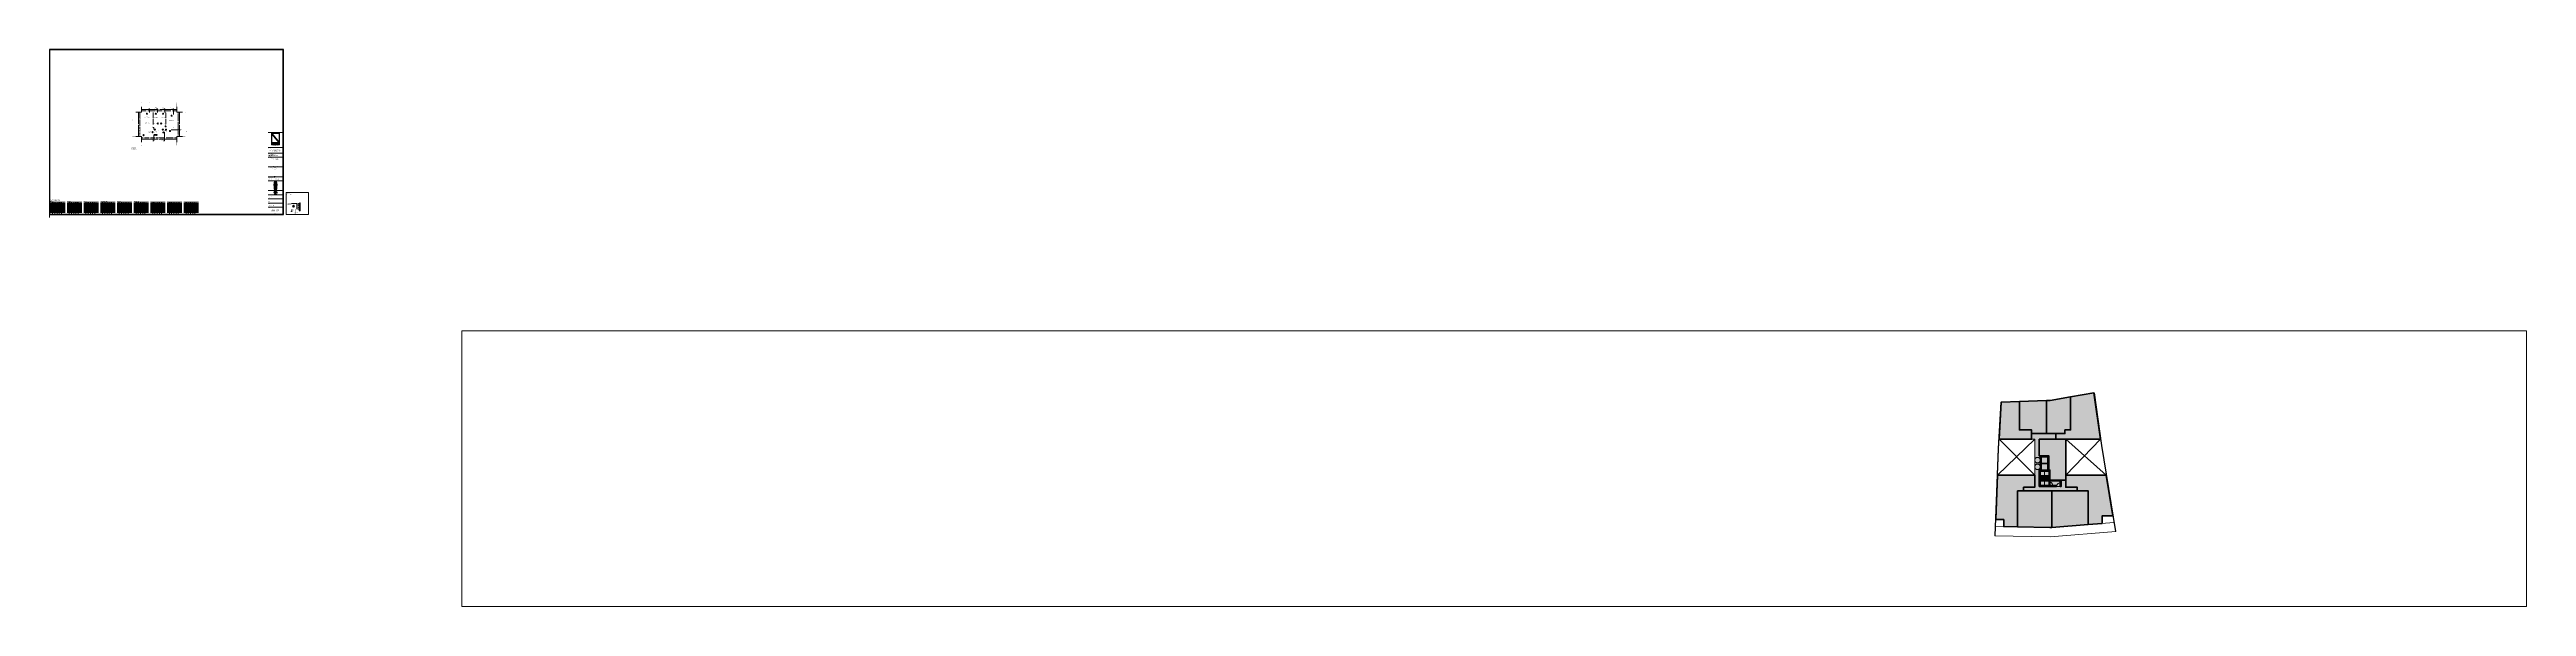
# Paper-space layout 'AR-01' of a CAD drawing. Header units: metres. Extents: x 2.91 to 11.82, y -2.17 to -0.17.
# The model-space entities are those that its viewports show. They can reach past a viewport. Long polylines and large blocks are cut down to what shows.
import ezdxf
from ezdxf import colors
from ezdxf.entities.mleader import LeaderData, LeaderLine
from ezdxf.enums import TextEntityAlignment as Align
from ezdxf.math import Vec2, Vec3

# ---------------------------------------------------------------- set-up
doc = ezdxf.new("R2010")
doc.units = ezdxf.units.M
doc.header["$LTSCALE"] = 0.015
doc.header["$PDMODE"] = 3
doc.linetypes.add('CENTER', pattern=[50.8, 31.75, -6.35, 6.35, -6.35])
doc.linetypes.add('HIDDEN', pattern=[9.525, 6.35, -3.175])
doc.layers.get('0').update_dxf_attribs({"lineweight": 0, "plot": 0})
for name, color, linetype, lineweight in [('NA.01_Albañilería Cortado', 10, 'Continuous', 70), ('NA.01_Ejes', 213, 'CENTER', 15), ('NA.01_Elemento Bajo', 30, 'Continuous', 13), ('NA.01_Linderos', 52, 'CENTER', 9), ('NA.01_Piso', 8, 'Continuous', 0), ('NA.01_Proyecciones', 135, 'HIDDEN', 0), ('NA.02_Puertas', 150, 'Continuous', 5), ('NA.04_Anotaciones', 151, 'Continuous', 0), ('NA.04_Textos', 150, 'Continuous', 0), ('NA.05_CV Celosias', 113, 'Continuous', 0), ('NA.05_CV Mamparas', 115, 'Continuous', 0), ('NA.05_CV Puertas', 117, 'Continuous', 0), ('NA.05_CV Puertas Corta Fuego', 117, 'Continuous', 0), ('NA.05_CV Ventanas', 119, 'Continuous', 0), ('NA.05_CV Ventanas Altas', 119, 'Continuous', 0), ('NA.06_Linea de Corte', 205, 'Continuous', 9), ('NA.06_Membrete', 119, 'Continuous', 0)]:
    doc.layers.add(name, color=color, linetype=linetype, lineweight=lineweight)
doc.layers.add('NA.03_Hatch Areas', color=5, linetype='Continuous', lineweight=0, true_color=0x0000ff, transparency=0.75)
doc.layers.add('NA.06_Cotas', color=14, linetype='Continuous', lineweight=0, true_color=0xa30000)
doc.layers.add('NA.06_Viewports', color=147, linetype='Continuous', lineweight=0, plot=False)
doc.layers.add('NA.Simbología', color=135, linetype='Continuous', lineweight=0, transparency=0.25)
doc.styles.add('NA.Anotaciones', font='ariali.ttf')
doc.styles.add('NA.Texto', font='ariali.ttf')
doc.dimstyles.new('NA.Layout', dxfattribs={"dimscale": 0, "dimtxt": 0.0015, "dimasz": 0.0005, "dimexe": 0.001, "dimexo": 0.001, "dimgap": 0.0005, "dimtad": 0, "dimtih": 1, "dimtoh": 1, "dimzin": 4, "dimdsep": 46, "dimtxsty": 'NA.Texto', "dimblk": 'OPEN90', "dimcen": 0.001, "dimclrd": 256, "dimclre": 256, "dimclrt": 256, "dimazin": 0, "dimtfac": 1, "dimtix": 1, "dimtmove": 2, "dimatfit": 3, "dimldrblk": 'DOTSMALL', "dimfxl": 0.001, "dimfxlon": 1, "dimtolj": 1, "dimtzin": 0, "dimlwd": -1, "dimlwe": -1, "dimarcsym": 0})

# ---------------------------------------------------------------- blocks, each defined once
blk = doc.blocks.new('*U69')
blk.add_line((-0.841, 0), (-0.841, -0.01))
at = {"layer": 'Defpoints'}
blk.add_lwpolyline([(-0.841, 0), (0, 0), (0, 0.594), (-0.841, 0.594)], close=True, dxfattribs=at)
at = {"layer": 'NA.06_Membrete'}
blk.add_lwpolyline([(-0.0015, 0.0015), (-0.0015, 0.5925), (-0.8395, 0.5925), (-0.8395, 0.0015)], close=True, dxfattribs=at)
blk = doc.blocks.new('_DOT')
blk.add_line((-0.5, 0), (-1, 0))
at = {"const_width": 0.5}
blk.add_lwpolyline([(-0.25, 0, 1), (0.25, 0, 1)], format="xyb", close=True, dxfattribs=at)
blk = doc.blocks.new('_Open90')
at = {"lineweight": -2}
for p, q in [((0, 0), (-1, 0)), ((-0.5, 0.5), (0, 0)), ((0, 0), (-0.5, -0.5))]:
    blk.add_line(p, q, dxfattribs=at)
blk = doc.blocks.new('*D35')
at = {"layer": 'Defpoints', "color": 0, "transparency": 16777216}
for p in [(3.8048, -0.721), (3.8048, -0.741), (3.8088, -0.741)]:
    blk.add_point(p, dxfattribs=at)
at = {"layer": 'NA.06_Cotas', "transparency": 16777216}
for p, q in [((3.8078, -0.721), (3.8098, -0.721)), ((3.8078, -0.741), (3.8098, -0.741)), ((3.8088, -0.7215), (3.8088, -0.7298)), ((3.8088, -0.7405), (3.8088, -0.7323))]:
    blk.add_line(p, q, dxfattribs=at)
at = {"layer": 'NA.06_Cotas', "transparency": 16777216, "xscale": 0.0005, "yscale": 0.0005, "zscale": 0.0005}
for p, rotation in [((3.8088, -0.721), 90), ((3.8088, -0.741), 270)]:
    blk.add_blockref('_Open90', p, dxfattribs=dict(at, rotation=rotation))
at = {"layer": 'NA.06_Cotas', "transparency": 16777216, "insert": (3.8088, -0.731), "char_height": 0.0015, "attachment_point": 5, "style": 'NA.Texto'}
blk.add_mtext('\\A1;1.50', dxfattribs=at)
blk = doc.blocks.new('_DotSmall')
at = {"color": 0, "linetype": 'ByBlock', "const_width": 0.5}
blk.add_lwpolyline([(-0.0625, 0, 1), (0.0625, 0, 1)], format="xyb", close=True, dxfattribs=at)
blk = doc.blocks.new('CUADRO DE VANOS')
at = {"layer": 'NA.05_CV Celosias'}
for p, q in [((0.0015, -0.0112), (0.0545, -0.0112)), ((0.0015, -0.0162), (0.0545, -0.0162)), ((0.0015, -0.0192), (0.0545, -0.0192)), ((0.0015, -0.0222), (0.0545, -0.0222)), ((0.0015, -0.0252), (0.0545, -0.0252)), ((0.0015, -0.0282), (0.0545, -0.0282)), ((0.0015, -0.0312), (0.0545, -0.0312)), ((0.0015, -0.0342), (0.0545, -0.0342)), ((0.0015, -0.0372), (0.0545, -0.0372)), ((0.0015, -0.0402), (0.0545, -0.0402)), ((0.0015, -0.0432), (0.0545, -0.0432)), ((0.0015, -0.0462), (0.0545, -0.0462)), ((0.0015, -0.0492), (0.0545, -0.0492)), ((0.0095, -0.0522), (0.0095, -0.0112)), ((0.0175, -0.0522), (0.0175, -0.0112)), ((0.0255, -0.0522), (0.0255, -0.0112)), ((0.0335, -0.0522), (0.0335, -0.0112)), ((0.0415, -0.0522), (0.0415, -0.0112))]:
    blk.add_line(p, q, dxfattribs=at)
at = {"layer": 'NA.05_CV Mamparas'}
for p, q in [((0.0615, -0.0112), (0.1145, -0.0112)), ((0.0615, -0.0162), (0.1145, -0.0162)), ((0.0615, -0.0192), (0.1145, -0.0192)), ((0.0615, -0.0222), (0.1145, -0.0222)), ((0.0615, -0.0252), (0.1145, -0.0252)), ((0.0615, -0.0282), (0.1145, -0.0282)), ((0.0615, -0.0312), (0.1145, -0.0312)), ((0.0615, -0.0342), (0.1145, -0.0342)), ((0.0615, -0.0372), (0.1145, -0.0372)), ((0.0615, -0.0402), (0.1145, -0.0402)), ((0.0615, -0.0432), (0.1145, -0.0432)), ((0.0615, -0.0462), (0.1145, -0.0462)), ((0.0615, -0.0492), (0.1145, -0.0492)), ((0.0695, -0.0522), (0.0695, -0.0112)), ((0.0775, -0.0522), (0.0775, -0.0112)), ((0.0855, -0.0522), (0.0855, -0.0112)), ((0.0935, -0.0522), (0.0935, -0.0112)), ((0.1015, -0.0522), (0.1015, -0.0112))]:
    blk.add_line(p, q, dxfattribs=at)
at = {"layer": 'NA.05_CV Puertas'}
for p, q in [((0.1215, -0.0112), (0.1745, -0.0112)), ((0.1215, -0.0162), (0.1745, -0.0162)), ((0.1215, -0.0192), (0.1745, -0.0192)), ((0.1215, -0.0222), (0.1745, -0.0222)), ((0.1215, -0.0252), (0.1745, -0.0252)), ((0.1215, -0.0282), (0.1745, -0.0282)), ((0.1215, -0.0312), (0.1745, -0.0312)), ((0.1215, -0.0342), (0.1745, -0.0342)), ((0.1215, -0.0372), (0.1745, -0.0372)), ((0.1215, -0.0402), (0.1745, -0.0402)), ((0.1215, -0.0432), (0.1745, -0.0432)), ((0.1215, -0.0462), (0.1745, -0.0462)), ((0.1215, -0.0492), (0.1745, -0.0492)), ((0.1295, -0.0522), (0.1295, -0.0112)), ((0.1375, -0.0522), (0.1375, -0.0112)), ((0.1455, -0.0522), (0.1455, -0.0112)), ((0.1535, -0.0522), (0.1535, -0.0112)), ((0.1615, -0.0522), (0.1615, -0.0112))]:
    blk.add_line(p, q, dxfattribs=at)
at = {"layer": 'NA.05_CV Puertas Corta Fuego'}
for p, q in [((0.1815, -0.0112), (0.2345, -0.0112)), ((0.1815, -0.0162), (0.2345, -0.0162)), ((0.1815, -0.0192), (0.2345, -0.0192)), ((0.1815, -0.0222), (0.2345, -0.0222)), ((0.1815, -0.0252), (0.2345, -0.0252)), ((0.1815, -0.0282), (0.2345, -0.0282)), ((0.1815, -0.0312), (0.2345, -0.0312)), ((0.1815, -0.0342), (0.2345, -0.0342)), ((0.1815, -0.0372), (0.2345, -0.0372)), ((0.1815, -0.0402), (0.2345, -0.0402)), ((0.1815, -0.0432), (0.2345, -0.0432)), ((0.1815, -0.0462), (0.2345, -0.0462)), ((0.1815, -0.0492), (0.2345, -0.0492)), ((0.1895, -0.0522), (0.1895, -0.0112)), ((0.1975, -0.0522), (0.1975, -0.0112)), ((0.2055, -0.0522), (0.2055, -0.0112)), ((0.2135, -0.0522), (0.2135, -0.0112)), ((0.2215, -0.0522), (0.2215, -0.0112))]:
    blk.add_line(p, q, dxfattribs=at)
at = {"layer": 'NA.05_CV Ventanas'}
for p, q in [((0.2415, -0.0112), (0.2945, -0.0112)), ((0.2415, -0.0162), (0.2945, -0.0162)), ((0.2415, -0.0192), (0.2945, -0.0192)), ((0.2415, -0.0222), (0.2945, -0.0222)), ((0.2415, -0.0252), (0.2945, -0.0252)), ((0.2415, -0.0282), (0.2945, -0.0282)), ((0.2415, -0.0312), (0.2945, -0.0312)), ((0.2415, -0.0342), (0.2945, -0.0342)), ((0.2415, -0.0372), (0.2945, -0.0372)), ((0.2415, -0.0402), (0.2945, -0.0402)), ((0.2415, -0.0432), (0.2945, -0.0432)), ((0.2415, -0.0462), (0.2945, -0.0462)), ((0.2415, -0.0492), (0.2945, -0.0492)), ((0.2495, -0.0522), (0.2495, -0.0112)), ((0.2575, -0.0522), (0.2575, -0.0112)), ((0.2655, -0.0522), (0.2655, -0.0112)), ((0.2735, -0.0522), (0.2735, -0.0112)), ((0.2815, -0.0522), (0.2815, -0.0112))]:
    blk.add_line(p, q, dxfattribs=at)
at = {"layer": 'NA.05_CV Ventanas Altas'}
for p, q in [((0.3015, -0.0112), (0.3545, -0.0112)), ((0.3015, -0.0162), (0.3545, -0.0162)), ((0.3015, -0.0192), (0.3545, -0.0192)), ((0.3015, -0.0222), (0.3545, -0.0222)), ((0.3015, -0.0252), (0.3545, -0.0252)), ((0.3015, -0.0282), (0.3545, -0.0282)), ((0.3015, -0.0312), (0.3545, -0.0312)), ((0.3015, -0.0342), (0.3545, -0.0342)), ((0.3015, -0.0372), (0.3545, -0.0372)), ((0.3015, -0.0402), (0.3545, -0.0402)), ((0.3015, -0.0432), (0.3545, -0.0432)), ((0.3015, -0.0462), (0.3545, -0.0462)), ((0.3015, -0.0492), (0.3545, -0.0492)), ((0.3095, -0.0522), (0.3095, -0.0112)), ((0.3175, -0.0522), (0.3175, -0.0112)), ((0.3255, -0.0522), (0.3255, -0.0112)), ((0.3335, -0.0522), (0.3335, -0.0112)), ((0.3415, -0.0522), (0.3415, -0.0112)), ((0.3615, -0.0112), (0.4145, -0.0112)), ((0.3615, -0.0162), (0.4145, -0.0162)), ((0.3615, -0.0192), (0.4145, -0.0192)), ((0.3615, -0.0222), (0.4145, -0.0222)), ((0.3615, -0.0252), (0.4145, -0.0252)), ((0.3615, -0.0282), (0.4145, -0.0282)), ((0.3615, -0.0312), (0.4145, -0.0312)), ((0.3615, -0.0342), (0.4145, -0.0342)), ((0.3615, -0.0372), (0.4145, -0.0372)), ((0.3615, -0.0402), (0.4145, -0.0402)), ((0.3615, -0.0432), (0.4145, -0.0432)), ((0.3615, -0.0462), (0.4145, -0.0462)), ((0.3615, -0.0492), (0.4145, -0.0492)), ((0.3695, -0.0522), (0.3695, -0.0112)), ((0.3775, -0.0522), (0.3775, -0.0112)), ((0.3855, -0.0522), (0.3855, -0.0112)), ((0.3935, -0.0522), (0.3935, -0.0112)), ((0.4015, -0.0522), (0.4015, -0.0112)), ((0.4215, -0.0112), (0.4745, -0.0112)), ((0.4215, -0.0162), (0.4745, -0.0162)), ((0.4215, -0.0192), (0.4745, -0.0192)), ((0.4215, -0.0222), (0.4745, -0.0222)), ((0.4215, -0.0252), (0.4745, -0.0252)), ((0.4215, -0.0282), (0.4745, -0.0282)), ((0.4215, -0.0312), (0.4745, -0.0312)), ((0.4215, -0.0342), (0.4745, -0.0342)), ((0.4215, -0.0372), (0.4745, -0.0372)), ((0.4215, -0.0402), (0.4745, -0.0402)), ((0.4215, -0.0432), (0.4745, -0.0432)), ((0.4215, -0.0462), (0.4745, -0.0462)), ((0.4215, -0.0492), (0.4745, -0.0492)), ((0.4295, -0.0522), (0.4295, -0.0112)), ((0.4375, -0.0522), (0.4375, -0.0112)), ((0.4455, -0.0522), (0.4455, -0.0112)), ((0.4535, -0.0522), (0.4535, -0.0112)), ((0.4615, -0.0522), (0.4615, -0.0112)), ((0.4815, -0.0112), (0.5345, -0.0112)), ((0.4815, -0.0162), (0.5345, -0.0162)), ((0.4815, -0.0192), (0.5345, -0.0192)), ((0.4815, -0.0222), (0.5345, -0.0222)), ((0.4815, -0.0252), (0.5345, -0.0252)), ((0.4815, -0.0282), (0.5345, -0.0282)), ((0.4815, -0.0312), (0.5345, -0.0312)), ((0.4815, -0.0342), (0.5345, -0.0342)), ((0.4815, -0.0372), (0.5345, -0.0372)), ((0.4815, -0.0402), (0.5345, -0.0402)), ((0.4815, -0.0432), (0.5345, -0.0432)), ((0.4815, -0.0462), (0.5345, -0.0462)), ((0.4815, -0.0492), (0.5345, -0.0492)), ((0.4895, -0.0522), (0.4895, -0.0112)), ((0.4975, -0.0522), (0.4975, -0.0112)), ((0.5055, -0.0522), (0.5055, -0.0112)), ((0.5135, -0.0522), (0.5135, -0.0112)), ((0.5215, -0.0522), (0.5215, -0.0112))]:
    blk.add_line(p, q, dxfattribs=at)
at = {"layer": 'NA.05_CV Celosias', "char_height": 0.0015, "style": 'NA.Texto'}
for s, insert, width, attachment_point in [('CELOSIAS', (0.0015, -0.0087), 0.053, 4), ('COD', (0.0055, -0.0137), 0.008, 5), ('-', (0.0055, -0.0177), 0.008, 5), ('-', (0.0055, -0.0207), 0.008, 5), ('-', (0.0055, -0.0237), 0.008, 5), ('-', (0.0055, -0.0267), 0.008, 5), ('-', (0.0055, -0.0297), 0.008, 5), ('-', (0.0055, -0.0327), 0.008, 5), ('-', (0.0055, -0.0357), 0.008, 5), ('-', (0.0055, -0.0387), 0.008, 5), ('-', (0.0055, -0.0417), 0.008, 5), ('-', (0.0055, -0.0447), 0.008, 5), ('-', (0.0055, -0.0477), 0.008, 5), ('-', (0.0055, -0.0507), 0.008, 5), ('ANC', (0.0135, -0.0137), 0.008, 5), ('-', (0.0135, -0.0177), 0.008, 5), ('-', (0.0135, -0.0207), 0.008, 5), ('-', (0.0135, -0.0237), 0.008, 5), ('-', (0.0135, -0.0267), 0.008, 5), ('-', (0.0135, -0.0297), 0.008, 5), ('-', (0.0135, -0.0327), 0.008, 5), ('-', (0.0135, -0.0357), 0.008, 5), ('-', (0.0135, -0.0387), 0.008, 5), ('-', (0.0135, -0.0417), 0.008, 5), ('-', (0.0135, -0.0447), 0.008, 5), ('-', (0.0135, -0.0477), 0.008, 5), ('-', (0.0135, -0.0507), 0.008, 5), ('ALT', (0.0215, -0.0137), 0.008, 5), ('-', (0.0215, -0.0177), 0.008, 5), ('-', (0.0215, -0.0207), 0.008, 5), ('-', (0.0215, -0.0237), 0.008, 5), ('-', (0.0215, -0.0267), 0.008, 5), ('-', (0.0215, -0.0297), 0.008, 5), ('-', (0.0215, -0.0327), 0.008, 5), ('-', (0.0215, -0.0357), 0.008, 5), ('-', (0.0215, -0.0387), 0.008, 5), ('-', (0.0215, -0.0417), 0.008, 5), ('-', (0.0215, -0.0447), 0.008, 5), ('-', (0.0215, -0.0477), 0.008, 5), ('-', (0.0215, -0.0507), 0.008, 5), ('ALT', (0.0295, -0.0137), 0.008, 5), ('-', (0.0295, -0.0177), 0.008, 5), ('-', (0.0295, -0.0207), 0.008, 5), ('-', (0.0295, -0.0237), 0.008, 5), ('-', (0.0295, -0.0267), 0.008, 5), ('-', (0.0295, -0.0297), 0.008, 5), ('-', (0.0295, -0.0327), 0.008, 5), ('-', (0.0295, -0.0357), 0.008, 5), ('-', (0.0295, -0.0387), 0.008, 5), ('-', (0.0295, -0.0417), 0.008, 5), ('-', (0.0295, -0.0447), 0.008, 5), ('-', (0.0295, -0.0477), 0.008, 5), ('-', (0.0295, -0.0507), 0.008, 5), ('CAN', (0.0375, -0.0137), 0.008, 5), ('-', (0.0375, -0.0177), 0.008, 5), ('-', (0.0375, -0.0207), 0.008, 5), ('-', (0.0375, -0.0237), 0.008, 5), ('-', (0.0375, -0.0267), 0.008, 5), ('-', (0.0375, -0.0297), 0.008, 5), ('-', (0.0375, -0.0327), 0.008, 5), ('-', (0.0375, -0.0357), 0.008, 5), ('-', (0.0375, -0.0387), 0.008, 5), ('-', (0.0375, -0.0417), 0.008, 5), ('-', (0.0375, -0.0447), 0.008, 5), ('-', (0.0375, -0.0477), 0.008, 5), ('-', (0.0375, -0.0507), 0.008, 5), ('OBS', (0.048, -0.0137), 0.013, 5), ('-', (0.048, -0.0177), 0.013, 5), ('-', (0.048, -0.0207), 0.013, 5), ('-', (0.048, -0.0237), 0.013, 5), ('-', (0.048, -0.0267), 0.013, 5), ('-', (0.048, -0.0297), 0.013, 5), ('-', (0.048, -0.0327), 0.013, 5), ('-', (0.048, -0.0357), 0.013, 5), ('-', (0.048, -0.0387), 0.013, 5), ('-', (0.048, -0.0417), 0.013, 5), ('-', (0.048, -0.0447), 0.013, 5), ('-', (0.048, -0.0477), 0.013, 5), ('-', (0.048, -0.0507), 0.013, 5)]:
    blk.add_mtext(s, dxfattribs=dict(at, insert=insert, width=width, attachment_point=attachment_point))
at = {"layer": 'NA.05_CV Mamparas', "char_height": 0.0015, "style": 'NA.Texto'}
for s, insert, width, attachment_point in [('MAMPARAS', (0.0615, -0.0087), 0.053, 4), ('COD', (0.0655, -0.0137), 0.008, 5), ('-', (0.0655, -0.0177), 0.008, 5), ('-', (0.0655, -0.0207), 0.008, 5), ('-', (0.0655, -0.0237), 0.008, 5), ('-', (0.0655, -0.0267), 0.008, 5), ('-', (0.0655, -0.0297), 0.008, 5), ('-', (0.0655, -0.0327), 0.008, 5), ('-', (0.0655, -0.0357), 0.008, 5), ('-', (0.0655, -0.0387), 0.008, 5), ('-', (0.0655, -0.0417), 0.008, 5), ('-', (0.0655, -0.0447), 0.008, 5), ('-', (0.0655, -0.0477), 0.008, 5), ('-', (0.0655, -0.0507), 0.008, 5), ('ANC', (0.0735, -0.0137), 0.008, 5), ('-', (0.0735, -0.0177), 0.008, 5), ('-', (0.0735, -0.0207), 0.008, 5), ('-', (0.0735, -0.0237), 0.008, 5), ('-', (0.0735, -0.0267), 0.008, 5), ('-', (0.0735, -0.0297), 0.008, 5), ('-', (0.0735, -0.0327), 0.008, 5), ('-', (0.0735, -0.0357), 0.008, 5), ('-', (0.0735, -0.0387), 0.008, 5), ('-', (0.0735, -0.0417), 0.008, 5), ('-', (0.0735, -0.0447), 0.008, 5), ('-', (0.0735, -0.0477), 0.008, 5), ('-', (0.0735, -0.0507), 0.008, 5), ('ALT', (0.0815, -0.0137), 0.008, 5), ('-', (0.0815, -0.0177), 0.008, 5), ('-', (0.0815, -0.0207), 0.008, 5), ('-', (0.0815, -0.0237), 0.008, 5), ('-', (0.0815, -0.0267), 0.008, 5), ('-', (0.0815, -0.0297), 0.008, 5), ('-', (0.0815, -0.0327), 0.008, 5), ('-', (0.0815, -0.0357), 0.008, 5), ('-', (0.0815, -0.0387), 0.008, 5), ('-', (0.0815, -0.0417), 0.008, 5), ('-', (0.0815, -0.0447), 0.008, 5), ('-', (0.0815, -0.0477), 0.008, 5), ('-', (0.0815, -0.0507), 0.008, 5), ('ALT', (0.0895, -0.0137), 0.008, 5), ('-', (0.0895, -0.0177), 0.008, 5), ('-', (0.0895, -0.0207), 0.008, 5), ('-', (0.0895, -0.0237), 0.008, 5), ('-', (0.0895, -0.0267), 0.008, 5), ('-', (0.0895, -0.0297), 0.008, 5), ('-', (0.0895, -0.0327), 0.008, 5), ('-', (0.0895, -0.0357), 0.008, 5), ('-', (0.0895, -0.0387), 0.008, 5), ('-', (0.0895, -0.0417), 0.008, 5), ('-', (0.0895, -0.0447), 0.008, 5), ('-', (0.0895, -0.0477), 0.008, 5), ('-', (0.0895, -0.0507), 0.008, 5), ('CAN', (0.0975, -0.0137), 0.008, 5), ('-', (0.0975, -0.0177), 0.008, 5), ('-', (0.0975, -0.0207), 0.008, 5), ('-', (0.0975, -0.0237), 0.008, 5), ('-', (0.0975, -0.0267), 0.008, 5), ('-', (0.0975, -0.0297), 0.008, 5), ('-', (0.0975, -0.0327), 0.008, 5), ('-', (0.0975, -0.0357), 0.008, 5), ('-', (0.0975, -0.0387), 0.008, 5), ('-', (0.0975, -0.0417), 0.008, 5), ('-', (0.0975, -0.0447), 0.008, 5), ('-', (0.0975, -0.0477), 0.008, 5), ('-', (0.0975, -0.0507), 0.008, 5), ('OBS', (0.108, -0.0137), 0.013, 5), ('-', (0.108, -0.0177), 0.013, 5), ('-', (0.108, -0.0207), 0.013, 5), ('-', (0.108, -0.0237), 0.013, 5), ('-', (0.108, -0.0267), 0.013, 5), ('-', (0.108, -0.0297), 0.013, 5), ('-', (0.108, -0.0327), 0.013, 5), ('-', (0.108, -0.0357), 0.013, 5), ('-', (0.108, -0.0387), 0.013, 5), ('-', (0.108, -0.0417), 0.013, 5), ('-', (0.108, -0.0447), 0.013, 5), ('-', (0.108, -0.0477), 0.013, 5), ('-', (0.108, -0.0507), 0.013, 5)]:
    blk.add_mtext(s, dxfattribs=dict(at, insert=insert, width=width, attachment_point=attachment_point))
at = {"layer": 'NA.05_CV Puertas', "char_height": 0.0015, "style": 'NA.Texto'}
for s, insert, width, attachment_point in [('PUERTAS', (0.1215, -0.0087), 0.053, 4), ('COD', (0.1255, -0.0137), 0.008, 5), ('-', (0.1255, -0.0177), 0.008, 5), ('-', (0.1255, -0.0207), 0.008, 5), ('-', (0.1255, -0.0237), 0.008, 5), ('-', (0.1255, -0.0267), 0.008, 5), ('-', (0.1255, -0.0297), 0.008, 5), ('-', (0.1255, -0.0327), 0.008, 5), ('-', (0.1255, -0.0357), 0.008, 5), ('-', (0.1255, -0.0387), 0.008, 5), ('-', (0.1255, -0.0417), 0.008, 5), ('-', (0.1255, -0.0447), 0.008, 5), ('-', (0.1255, -0.0477), 0.008, 5), ('-', (0.1255, -0.0507), 0.008, 5), ('ANC', (0.1335, -0.0137), 0.008, 5), ('-', (0.1335, -0.0177), 0.008, 5), ('-', (0.1335, -0.0207), 0.008, 5), ('-', (0.1335, -0.0237), 0.008, 5), ('-', (0.1335, -0.0267), 0.008, 5), ('-', (0.1335, -0.0297), 0.008, 5), ('-', (0.1335, -0.0327), 0.008, 5), ('-', (0.1335, -0.0357), 0.008, 5), ('-', (0.1335, -0.0387), 0.008, 5), ('-', (0.1335, -0.0417), 0.008, 5), ('-', (0.1335, -0.0447), 0.008, 5), ('-', (0.1335, -0.0477), 0.008, 5), ('-', (0.1335, -0.0507), 0.008, 5), ('ALT', (0.1415, -0.0137), 0.008, 5), ('-', (0.1415, -0.0177), 0.008, 5), ('-', (0.1415, -0.0207), 0.008, 5), ('-', (0.1415, -0.0237), 0.008, 5), ('-', (0.1415, -0.0267), 0.008, 5), ('-', (0.1415, -0.0297), 0.008, 5), ('-', (0.1415, -0.0327), 0.008, 5), ('-', (0.1415, -0.0357), 0.008, 5), ('-', (0.1415, -0.0387), 0.008, 5), ('-', (0.1415, -0.0417), 0.008, 5), ('-', (0.1415, -0.0447), 0.008, 5), ('-', (0.1415, -0.0477), 0.008, 5), ('-', (0.1415, -0.0507), 0.008, 5), ('ALT', (0.1495, -0.0137), 0.008, 5), ('-', (0.1495, -0.0177), 0.008, 5), ('-', (0.1495, -0.0207), 0.008, 5), ('-', (0.1495, -0.0237), 0.008, 5), ('-', (0.1495, -0.0267), 0.008, 5), ('-', (0.1495, -0.0297), 0.008, 5), ('-', (0.1495, -0.0327), 0.008, 5), ('-', (0.1495, -0.0357), 0.008, 5), ('-', (0.1495, -0.0387), 0.008, 5), ('-', (0.1495, -0.0417), 0.008, 5), ('-', (0.1495, -0.0447), 0.008, 5), ('-', (0.1495, -0.0477), 0.008, 5), ('-', (0.1495, -0.0507), 0.008, 5), ('CAN', (0.1575, -0.0137), 0.008, 5), ('-', (0.1575, -0.0177), 0.008, 5), ('-', (0.1575, -0.0207), 0.008, 5), ('-', (0.1575, -0.0237), 0.008, 5), ('-', (0.1575, -0.0267), 0.008, 5), ('-', (0.1575, -0.0297), 0.008, 5), ('-', (0.1575, -0.0327), 0.008, 5), ('-', (0.1575, -0.0357), 0.008, 5), ('-', (0.1575, -0.0387), 0.008, 5), ('-', (0.1575, -0.0417), 0.008, 5), ('-', (0.1575, -0.0447), 0.008, 5), ('-', (0.1575, -0.0477), 0.008, 5), ('-', (0.1575, -0.0507), 0.008, 5), ('OBS', (0.168, -0.0137), 0.013, 5), ('-', (0.168, -0.0177), 0.013, 5), ('-', (0.168, -0.0207), 0.013, 5), ('-', (0.168, -0.0237), 0.013, 5), ('-', (0.168, -0.0267), 0.013, 5), ('-', (0.168, -0.0297), 0.013, 5), ('-', (0.168, -0.0327), 0.013, 5), ('-', (0.168, -0.0357), 0.013, 5), ('-', (0.168, -0.0387), 0.013, 5), ('-', (0.168, -0.0417), 0.013, 5), ('-', (0.168, -0.0447), 0.013, 5), ('-', (0.168, -0.0477), 0.013, 5), ('-', (0.168, -0.0507), 0.013, 5)]:
    blk.add_mtext(s, dxfattribs=dict(at, insert=insert, width=width, attachment_point=attachment_point))
at = {"layer": 'NA.05_CV Puertas Corta Fuego', "char_height": 0.0015, "style": 'NA.Texto'}
for s, insert, width, attachment_point in [('PUERTAS CORTA FUEGO', (0.1815, -0.0087), 0.053, 4), ('COD', (0.1855, -0.0137), 0.008, 5), ('-', (0.1855, -0.0177), 0.008, 5), ('-', (0.1855, -0.0207), 0.008, 5), ('-', (0.1855, -0.0237), 0.008, 5), ('-', (0.1855, -0.0267), 0.008, 5), ('-', (0.1855, -0.0297), 0.008, 5), ('-', (0.1855, -0.0327), 0.008, 5), ('-', (0.1855, -0.0357), 0.008, 5), ('-', (0.1855, -0.0387), 0.008, 5), ('-', (0.1855, -0.0417), 0.008, 5), ('-', (0.1855, -0.0447), 0.008, 5), ('-', (0.1855, -0.0477), 0.008, 5), ('-', (0.1855, -0.0507), 0.008, 5), ('ANC', (0.1935, -0.0137), 0.008, 5), ('-', (0.1935, -0.0177), 0.008, 5), ('-', (0.1935, -0.0207), 0.008, 5), ('-', (0.1935, -0.0237), 0.008, 5), ('-', (0.1935, -0.0267), 0.008, 5), ('-', (0.1935, -0.0297), 0.008, 5), ('-', (0.1935, -0.0327), 0.008, 5), ('-', (0.1935, -0.0357), 0.008, 5), ('-', (0.1935, -0.0387), 0.008, 5), ('-', (0.1935, -0.0417), 0.008, 5), ('-', (0.1935, -0.0447), 0.008, 5), ('-', (0.1935, -0.0477), 0.008, 5), ('-', (0.1935, -0.0507), 0.008, 5), ('ALT', (0.2015, -0.0137), 0.008, 5), ('-', (0.2015, -0.0177), 0.008, 5), ('-', (0.2015, -0.0207), 0.008, 5), ('-', (0.2015, -0.0237), 0.008, 5), ('-', (0.2015, -0.0267), 0.008, 5), ('-', (0.2015, -0.0297), 0.008, 5), ('-', (0.2015, -0.0327), 0.008, 5), ('-', (0.2015, -0.0357), 0.008, 5), ('-', (0.2015, -0.0387), 0.008, 5), ('-', (0.2015, -0.0417), 0.008, 5), ('-', (0.2015, -0.0447), 0.008, 5), ('-', (0.2015, -0.0477), 0.008, 5), ('-', (0.2015, -0.0507), 0.008, 5), ('ALT', (0.2095, -0.0137), 0.008, 5), ('-', (0.2095, -0.0177), 0.008, 5), ('-', (0.2095, -0.0207), 0.008, 5), ('-', (0.2095, -0.0237), 0.008, 5), ('-', (0.2095, -0.0267), 0.008, 5), ('-', (0.2095, -0.0297), 0.008, 5), ('-', (0.2095, -0.0327), 0.008, 5), ('-', (0.2095, -0.0357), 0.008, 5), ('-', (0.2095, -0.0387), 0.008, 5), ('-', (0.2095, -0.0417), 0.008, 5), ('-', (0.2095, -0.0447), 0.008, 5), ('-', (0.2095, -0.0477), 0.008, 5), ('-', (0.2095, -0.0507), 0.008, 5), ('CAN', (0.2175, -0.0137), 0.008, 5), ('-', (0.2175, -0.0177), 0.008, 5), ('-', (0.2175, -0.0207), 0.008, 5), ('-', (0.2175, -0.0237), 0.008, 5), ('-', (0.2175, -0.0267), 0.008, 5), ('-', (0.2175, -0.0297), 0.008, 5), ('-', (0.2175, -0.0327), 0.008, 5), ('-', (0.2175, -0.0357), 0.008, 5), ('-', (0.2175, -0.0387), 0.008, 5), ('-', (0.2175, -0.0417), 0.008, 5), ('-', (0.2175, -0.0447), 0.008, 5), ('-', (0.2175, -0.0477), 0.008, 5), ('-', (0.2175, -0.0507), 0.008, 5), ('OBS', (0.228, -0.0137), 0.013, 5), ('-', (0.228, -0.0177), 0.013, 5), ('-', (0.228, -0.0207), 0.013, 5), ('-', (0.228, -0.0237), 0.013, 5), ('-', (0.228, -0.0267), 0.013, 5), ('-', (0.228, -0.0297), 0.013, 5), ('-', (0.228, -0.0327), 0.013, 5), ('-', (0.228, -0.0357), 0.013, 5), ('-', (0.228, -0.0387), 0.013, 5), ('-', (0.228, -0.0417), 0.013, 5), ('-', (0.228, -0.0447), 0.013, 5), ('-', (0.228, -0.0477), 0.013, 5), ('-', (0.228, -0.0507), 0.013, 5)]:
    blk.add_mtext(s, dxfattribs=dict(at, insert=insert, width=width, attachment_point=attachment_point))
at = {"layer": 'NA.05_CV Ventanas', "char_height": 0.0015, "style": 'NA.Texto'}
for s, insert, width, attachment_point in [('VENTANAS', (0.2415, -0.0087), 0.053, 4), ('COD', (0.2455, -0.0137), 0.008, 5), ('-', (0.2455, -0.0177), 0.008, 5), ('-', (0.2455, -0.0207), 0.008, 5), ('-', (0.2455, -0.0237), 0.008, 5), ('-', (0.2455, -0.0267), 0.008, 5), ('-', (0.2455, -0.0297), 0.008, 5), ('-', (0.2455, -0.0327), 0.008, 5), ('-', (0.2455, -0.0357), 0.008, 5), ('-', (0.2455, -0.0387), 0.008, 5), ('-', (0.2455, -0.0417), 0.008, 5), ('-', (0.2455, -0.0447), 0.008, 5), ('-', (0.2455, -0.0477), 0.008, 5), ('-', (0.2455, -0.0507), 0.008, 5), ('ANC', (0.2535, -0.0137), 0.008, 5), ('-', (0.2535, -0.0177), 0.008, 5), ('-', (0.2535, -0.0207), 0.008, 5), ('-', (0.2535, -0.0237), 0.008, 5), ('-', (0.2535, -0.0267), 0.008, 5), ('-', (0.2535, -0.0297), 0.008, 5), ('-', (0.2535, -0.0327), 0.008, 5), ('-', (0.2535, -0.0357), 0.008, 5), ('-', (0.2535, -0.0387), 0.008, 5), ('-', (0.2535, -0.0417), 0.008, 5), ('-', (0.2535, -0.0447), 0.008, 5), ('-', (0.2535, -0.0477), 0.008, 5), ('-', (0.2535, -0.0507), 0.008, 5), ('ALT', (0.2615, -0.0137), 0.008, 5), ('-', (0.2615, -0.0177), 0.008, 5), ('-', (0.2615, -0.0207), 0.008, 5), ('-', (0.2615, -0.0237), 0.008, 5), ('-', (0.2615, -0.0267), 0.008, 5), ('-', (0.2615, -0.0297), 0.008, 5), ('-', (0.2615, -0.0327), 0.008, 5), ('-', (0.2615, -0.0357), 0.008, 5), ('-', (0.2615, -0.0387), 0.008, 5), ('-', (0.2615, -0.0417), 0.008, 5), ('-', (0.2615, -0.0447), 0.008, 5), ('-', (0.2615, -0.0477), 0.008, 5), ('-', (0.2615, -0.0507), 0.008, 5), ('ALT', (0.2695, -0.0137), 0.008, 5), ('-', (0.2695, -0.0177), 0.008, 5), ('-', (0.2695, -0.0207), 0.008, 5), ('-', (0.2695, -0.0237), 0.008, 5), ('-', (0.2695, -0.0267), 0.008, 5), ('-', (0.2695, -0.0297), 0.008, 5), ('-', (0.2695, -0.0327), 0.008, 5), ('-', (0.2695, -0.0357), 0.008, 5), ('-', (0.2695, -0.0387), 0.008, 5), ('-', (0.2695, -0.0417), 0.008, 5), ('-', (0.2695, -0.0447), 0.008, 5), ('-', (0.2695, -0.0477), 0.008, 5), ('-', (0.2695, -0.0507), 0.008, 5), ('CAN', (0.2775, -0.0137), 0.008, 5), ('-', (0.2775, -0.0177), 0.008, 5), ('-', (0.2775, -0.0207), 0.008, 5), ('-', (0.2775, -0.0237), 0.008, 5), ('-', (0.2775, -0.0267), 0.008, 5), ('-', (0.2775, -0.0297), 0.008, 5), ('-', (0.2775, -0.0327), 0.008, 5), ('-', (0.2775, -0.0357), 0.008, 5), ('-', (0.2775, -0.0387), 0.008, 5), ('-', (0.2775, -0.0417), 0.008, 5), ('-', (0.2775, -0.0447), 0.008, 5), ('-', (0.2775, -0.0477), 0.008, 5), ('-', (0.2775, -0.0507), 0.008, 5), ('OBS', (0.288, -0.0137), 0.013, 5), ('-', (0.288, -0.0177), 0.013, 5), ('-', (0.288, -0.0207), 0.013, 5), ('-', (0.288, -0.0237), 0.013, 5), ('-', (0.288, -0.0267), 0.013, 5), ('-', (0.288, -0.0297), 0.013, 5), ('-', (0.288, -0.0327), 0.013, 5), ('-', (0.288, -0.0357), 0.013, 5), ('-', (0.288, -0.0387), 0.013, 5), ('-', (0.288, -0.0417), 0.013, 5), ('-', (0.288, -0.0447), 0.013, 5), ('-', (0.288, -0.0477), 0.013, 5), ('-', (0.288, -0.0507), 0.013, 5)]:
    blk.add_mtext(s, dxfattribs=dict(at, insert=insert, width=width, attachment_point=attachment_point))
at = {"layer": 'NA.05_CV Ventanas Altas', "char_height": 0.0015, "style": 'NA.Texto'}
for s, insert, width, attachment_point in [('VENTANAS ALTAS', (0.3015, -0.0087), 0.053, 4), ('COD', (0.3055, -0.0137), 0.008, 5), ('-', (0.3055, -0.0177), 0.008, 5), ('-', (0.3055, -0.0207), 0.008, 5), ('-', (0.3055, -0.0237), 0.008, 5), ('-', (0.3055, -0.0267), 0.008, 5), ('-', (0.3055, -0.0297), 0.008, 5), ('-', (0.3055, -0.0327), 0.008, 5), ('-', (0.3055, -0.0357), 0.008, 5), ('-', (0.3055, -0.0387), 0.008, 5), ('-', (0.3055, -0.0417), 0.008, 5), ('-', (0.3055, -0.0447), 0.008, 5), ('-', (0.3055, -0.0477), 0.008, 5), ('-', (0.3055, -0.0507), 0.008, 5), ('ANC', (0.3135, -0.0137), 0.008, 5), ('-', (0.3135, -0.0177), 0.008, 5), ('-', (0.3135, -0.0207), 0.008, 5), ('-', (0.3135, -0.0237), 0.008, 5), ('-', (0.3135, -0.0267), 0.008, 5), ('-', (0.3135, -0.0297), 0.008, 5), ('-', (0.3135, -0.0327), 0.008, 5), ('-', (0.3135, -0.0357), 0.008, 5), ('-', (0.3135, -0.0387), 0.008, 5), ('-', (0.3135, -0.0417), 0.008, 5), ('-', (0.3135, -0.0447), 0.008, 5), ('-', (0.3135, -0.0477), 0.008, 5), ('-', (0.3135, -0.0507), 0.008, 5), ('ALT', (0.3215, -0.0137), 0.008, 5), ('-', (0.3215, -0.0177), 0.008, 5), ('-', (0.3215, -0.0207), 0.008, 5), ('-', (0.3215, -0.0237), 0.008, 5), ('-', (0.3215, -0.0267), 0.008, 5), ('-', (0.3215, -0.0297), 0.008, 5), ('-', (0.3215, -0.0327), 0.008, 5), ('-', (0.3215, -0.0357), 0.008, 5), ('-', (0.3215, -0.0387), 0.008, 5), ('-', (0.3215, -0.0417), 0.008, 5), ('-', (0.3215, -0.0447), 0.008, 5), ('-', (0.3215, -0.0477), 0.008, 5), ('-', (0.3215, -0.0507), 0.008, 5), ('ALT', (0.3295, -0.0137), 0.008, 5), ('-', (0.3295, -0.0177), 0.008, 5), ('-', (0.3295, -0.0207), 0.008, 5), ('-', (0.3295, -0.0237), 0.008, 5), ('-', (0.3295, -0.0267), 0.008, 5), ('-', (0.3295, -0.0297), 0.008, 5), ('-', (0.3295, -0.0327), 0.008, 5), ('-', (0.3295, -0.0357), 0.008, 5), ('-', (0.3295, -0.0387), 0.008, 5), ('-', (0.3295, -0.0417), 0.008, 5), ('-', (0.3295, -0.0447), 0.008, 5), ('-', (0.3295, -0.0477), 0.008, 5), ('-', (0.3295, -0.0507), 0.008, 5), ('CAN', (0.3375, -0.0137), 0.008, 5), ('-', (0.3375, -0.0177), 0.008, 5), ('-', (0.3375, -0.0207), 0.008, 5), ('-', (0.3375, -0.0237), 0.008, 5), ('-', (0.3375, -0.0267), 0.008, 5), ('-', (0.3375, -0.0297), 0.008, 5), ('-', (0.3375, -0.0327), 0.008, 5), ('-', (0.3375, -0.0357), 0.008, 5), ('-', (0.3375, -0.0387), 0.008, 5), ('-', (0.3375, -0.0417), 0.008, 5), ('-', (0.3375, -0.0447), 0.008, 5), ('-', (0.3375, -0.0477), 0.008, 5), ('-', (0.3375, -0.0507), 0.008, 5), ('OBS', (0.348, -0.0137), 0.013, 5), ('-', (0.348, -0.0177), 0.013, 5), ('-', (0.348, -0.0207), 0.013, 5), ('-', (0.348, -0.0237), 0.013, 5), ('-', (0.348, -0.0267), 0.013, 5), ('-', (0.348, -0.0297), 0.013, 5), ('-', (0.348, -0.0327), 0.013, 5), ('-', (0.348, -0.0357), 0.013, 5), ('-', (0.348, -0.0387), 0.013, 5), ('-', (0.348, -0.0417), 0.013, 5), ('-', (0.348, -0.0447), 0.013, 5), ('-', (0.348, -0.0477), 0.013, 5), ('-', (0.348, -0.0507), 0.013, 5), ('COD', (0.3655, -0.0137), 0.008, 5), ('-', (0.3655, -0.0177), 0.008, 5), ('-', (0.3655, -0.0207), 0.008, 5), ('-', (0.3655, -0.0237), 0.008, 5), ('-', (0.3655, -0.0267), 0.008, 5), ('-', (0.3655, -0.0297), 0.008, 5), ('-', (0.3655, -0.0327), 0.008, 5), ('-', (0.3655, -0.0357), 0.008, 5), ('-', (0.3655, -0.0387), 0.008, 5), ('-', (0.3655, -0.0417), 0.008, 5), ('-', (0.3655, -0.0447), 0.008, 5), ('-', (0.3655, -0.0477), 0.008, 5), ('-', (0.3655, -0.0507), 0.008, 5), ('ANC', (0.3735, -0.0137), 0.008, 5), ('-', (0.3735, -0.0177), 0.008, 5), ('-', (0.3735, -0.0207), 0.008, 5), ('-', (0.3735, -0.0237), 0.008, 5), ('-', (0.3735, -0.0267), 0.008, 5), ('-', (0.3735, -0.0297), 0.008, 5), ('-', (0.3735, -0.0327), 0.008, 5), ('-', (0.3735, -0.0357), 0.008, 5), ('-', (0.3735, -0.0387), 0.008, 5), ('-', (0.3735, -0.0417), 0.008, 5), ('-', (0.3735, -0.0447), 0.008, 5), ('-', (0.3735, -0.0477), 0.008, 5), ('-', (0.3735, -0.0507), 0.008, 5), ('ALT', (0.3815, -0.0137), 0.008, 5), ('-', (0.3815, -0.0177), 0.008, 5), ('-', (0.3815, -0.0207), 0.008, 5), ('-', (0.3815, -0.0237), 0.008, 5), ('-', (0.3815, -0.0267), 0.008, 5), ('-', (0.3815, -0.0297), 0.008, 5), ('-', (0.3815, -0.0327), 0.008, 5), ('-', (0.3815, -0.0357), 0.008, 5), ('-', (0.3815, -0.0387), 0.008, 5), ('-', (0.3815, -0.0417), 0.008, 5), ('-', (0.3815, -0.0447), 0.008, 5), ('-', (0.3815, -0.0477), 0.008, 5), ('-', (0.3815, -0.0507), 0.008, 5), ('ALT', (0.3895, -0.0137), 0.008, 5), ('-', (0.3895, -0.0177), 0.008, 5), ('-', (0.3895, -0.0207), 0.008, 5), ('-', (0.3895, -0.0237), 0.008, 5), ('-', (0.3895, -0.0267), 0.008, 5), ('-', (0.3895, -0.0297), 0.008, 5), ('-', (0.3895, -0.0327), 0.008, 5), ('-', (0.3895, -0.0357), 0.008, 5), ('-', (0.3895, -0.0387), 0.008, 5), ('-', (0.3895, -0.0417), 0.008, 5), ('-', (0.3895, -0.0447), 0.008, 5), ('-', (0.3895, -0.0477), 0.008, 5), ('-', (0.3895, -0.0507), 0.008, 5), ('CAN', (0.3975, -0.0137), 0.008, 5), ('-', (0.3975, -0.0177), 0.008, 5), ('-', (0.3975, -0.0207), 0.008, 5), ('-', (0.3975, -0.0237), 0.008, 5), ('-', (0.3975, -0.0267), 0.008, 5), ('-', (0.3975, -0.0297), 0.008, 5), ('-', (0.3975, -0.0327), 0.008, 5), ('-', (0.3975, -0.0357), 0.008, 5), ('-', (0.3975, -0.0387), 0.008, 5), ('-', (0.3975, -0.0417), 0.008, 5), ('-', (0.3975, -0.0447), 0.008, 5), ('-', (0.3975, -0.0477), 0.008, 5), ('-', (0.3975, -0.0507), 0.008, 5), ('OBS', (0.408, -0.0137), 0.013, 5), ('-', (0.408, -0.0177), 0.013, 5), ('-', (0.408, -0.0207), 0.013, 5), ('-', (0.408, -0.0237), 0.013, 5), ('-', (0.408, -0.0267), 0.013, 5), ('-', (0.408, -0.0297), 0.013, 5), ('-', (0.408, -0.0327), 0.013, 5), ('-', (0.408, -0.0357), 0.013, 5), ('-', (0.408, -0.0387), 0.013, 5), ('-', (0.408, -0.0417), 0.013, 5), ('-', (0.408, -0.0447), 0.013, 5), ('-', (0.408, -0.0477), 0.013, 5), ('-', (0.408, -0.0507), 0.013, 5), ('COD', (0.4255, -0.0137), 0.008, 5), ('-', (0.4255, -0.0177), 0.008, 5), ('-', (0.4255, -0.0207), 0.008, 5), ('-', (0.4255, -0.0237), 0.008, 5), ('-', (0.4255, -0.0267), 0.008, 5), ('-', (0.4255, -0.0297), 0.008, 5), ('-', (0.4255, -0.0327), 0.008, 5), ('-', (0.4255, -0.0357), 0.008, 5), ('-', (0.4255, -0.0387), 0.008, 5), ('-', (0.4255, -0.0417), 0.008, 5), ('-', (0.4255, -0.0447), 0.008, 5), ('-', (0.4255, -0.0477), 0.008, 5), ('-', (0.4255, -0.0507), 0.008, 5), ('ANC', (0.4335, -0.0137), 0.008, 5), ('-', (0.4335, -0.0177), 0.008, 5), ('-', (0.4335, -0.0207), 0.008, 5), ('-', (0.4335, -0.0237), 0.008, 5), ('-', (0.4335, -0.0267), 0.008, 5), ('-', (0.4335, -0.0297), 0.008, 5), ('-', (0.4335, -0.0327), 0.008, 5), ('-', (0.4335, -0.0357), 0.008, 5), ('-', (0.4335, -0.0387), 0.008, 5), ('-', (0.4335, -0.0417), 0.008, 5), ('-', (0.4335, -0.0447), 0.008, 5), ('-', (0.4335, -0.0477), 0.008, 5), ('-', (0.4335, -0.0507), 0.008, 5), ('ALT', (0.4415, -0.0137), 0.008, 5), ('-', (0.4415, -0.0177), 0.008, 5), ('-', (0.4415, -0.0207), 0.008, 5), ('-', (0.4415, -0.0237), 0.008, 5), ('-', (0.4415, -0.0267), 0.008, 5), ('-', (0.4415, -0.0297), 0.008, 5), ('-', (0.4415, -0.0327), 0.008, 5), ('-', (0.4415, -0.0357), 0.008, 5), ('-', (0.4415, -0.0387), 0.008, 5), ('-', (0.4415, -0.0417), 0.008, 5), ('-', (0.4415, -0.0447), 0.008, 5), ('-', (0.4415, -0.0477), 0.008, 5), ('-', (0.4415, -0.0507), 0.008, 5), ('ALT', (0.4495, -0.0137), 0.008, 5), ('-', (0.4495, -0.0177), 0.008, 5), ('-', (0.4495, -0.0207), 0.008, 5), ('-', (0.4495, -0.0237), 0.008, 5), ('-', (0.4495, -0.0267), 0.008, 5), ('-', (0.4495, -0.0297), 0.008, 5), ('-', (0.4495, -0.0327), 0.008, 5), ('-', (0.4495, -0.0357), 0.008, 5), ('-', (0.4495, -0.0387), 0.008, 5), ('-', (0.4495, -0.0417), 0.008, 5), ('-', (0.4495, -0.0447), 0.008, 5), ('-', (0.4495, -0.0477), 0.008, 5), ('-', (0.4495, -0.0507), 0.008, 5), ('CAN', (0.4575, -0.0137), 0.008, 5), ('-', (0.4575, -0.0177), 0.008, 5), ('-', (0.4575, -0.0207), 0.008, 5), ('-', (0.4575, -0.0237), 0.008, 5), ('-', (0.4575, -0.0267), 0.008, 5), ('-', (0.4575, -0.0297), 0.008, 5), ('-', (0.4575, -0.0327), 0.008, 5), ('-', (0.4575, -0.0357), 0.008, 5), ('-', (0.4575, -0.0387), 0.008, 5), ('-', (0.4575, -0.0417), 0.008, 5), ('-', (0.4575, -0.0447), 0.008, 5), ('-', (0.4575, -0.0477), 0.008, 5), ('-', (0.4575, -0.0507), 0.008, 5), ('OBS', (0.468, -0.0137), 0.013, 5), ('-', (0.468, -0.0177), 0.013, 5), ('-', (0.468, -0.0207), 0.013, 5), ('-', (0.468, -0.0237), 0.013, 5), ('-', (0.468, -0.0267), 0.013, 5), ('-', (0.468, -0.0297), 0.013, 5), ('-', (0.468, -0.0327), 0.013, 5), ('-', (0.468, -0.0357), 0.013, 5), ('-', (0.468, -0.0387), 0.013, 5), ('-', (0.468, -0.0417), 0.013, 5), ('-', (0.468, -0.0447), 0.013, 5), ('-', (0.468, -0.0477), 0.013, 5), ('-', (0.468, -0.0507), 0.013, 5), ('COD', (0.4855, -0.0137), 0.008, 5), ('-', (0.4855, -0.0177), 0.008, 5), ('-', (0.4855, -0.0207), 0.008, 5), ('-', (0.4855, -0.0237), 0.008, 5), ('-', (0.4855, -0.0267), 0.008, 5), ('-', (0.4855, -0.0297), 0.008, 5), ('-', (0.4855, -0.0327), 0.008, 5), ('-', (0.4855, -0.0357), 0.008, 5), ('-', (0.4855, -0.0387), 0.008, 5), ('-', (0.4855, -0.0417), 0.008, 5), ('-', (0.4855, -0.0447), 0.008, 5), ('-', (0.4855, -0.0477), 0.008, 5), ('-', (0.4855, -0.0507), 0.008, 5), ('ANC', (0.4935, -0.0137), 0.008, 5), ('-', (0.4935, -0.0177), 0.008, 5), ('-', (0.4935, -0.0207), 0.008, 5), ('-', (0.4935, -0.0237), 0.008, 5), ('-', (0.4935, -0.0267), 0.008, 5), ('-', (0.4935, -0.0297), 0.008, 5), ('-', (0.4935, -0.0327), 0.008, 5), ('-', (0.4935, -0.0357), 0.008, 5), ('-', (0.4935, -0.0387), 0.008, 5), ('-', (0.4935, -0.0417), 0.008, 5), ('-', (0.4935, -0.0447), 0.008, 5), ('-', (0.4935, -0.0477), 0.008, 5), ('-', (0.4935, -0.0507), 0.008, 5), ('ALT', (0.5015, -0.0137), 0.008, 5), ('-', (0.5015, -0.0177), 0.008, 5), ('-', (0.5015, -0.0207), 0.008, 5), ('-', (0.5015, -0.0237), 0.008, 5), ('-', (0.5015, -0.0267), 0.008, 5), ('-', (0.5015, -0.0297), 0.008, 5), ('-', (0.5015, -0.0327), 0.008, 5), ('-', (0.5015, -0.0357), 0.008, 5), ('-', (0.5015, -0.0387), 0.008, 5), ('-', (0.5015, -0.0417), 0.008, 5), ('-', (0.5015, -0.0447), 0.008, 5), ('-', (0.5015, -0.0477), 0.008, 5), ('-', (0.5015, -0.0507), 0.008, 5), ('ALT', (0.5095, -0.0137), 0.008, 5), ('-', (0.5095, -0.0177), 0.008, 5), ('-', (0.5095, -0.0207), 0.008, 5), ('-', (0.5095, -0.0237), 0.008, 5), ('-', (0.5095, -0.0267), 0.008, 5), ('-', (0.5095, -0.0297), 0.008, 5), ('-', (0.5095, -0.0327), 0.008, 5), ('-', (0.5095, -0.0357), 0.008, 5), ('-', (0.5095, -0.0387), 0.008, 5), ('-', (0.5095, -0.0417), 0.008, 5), ('-', (0.5095, -0.0447), 0.008, 5), ('-', (0.5095, -0.0477), 0.008, 5), ('-', (0.5095, -0.0507), 0.008, 5), ('CAN', (0.5175, -0.0137), 0.008, 5), ('-', (0.5175, -0.0177), 0.008, 5), ('-', (0.5175, -0.0207), 0.008, 5), ('-', (0.5175, -0.0237), 0.008, 5), ('-', (0.5175, -0.0267), 0.008, 5), ('-', (0.5175, -0.0297), 0.008, 5), ('-', (0.5175, -0.0327), 0.008, 5), ('-', (0.5175, -0.0357), 0.008, 5), ('-', (0.5175, -0.0387), 0.008, 5), ('-', (0.5175, -0.0417), 0.008, 5), ('-', (0.5175, -0.0447), 0.008, 5), ('-', (0.5175, -0.0477), 0.008, 5), ('-', (0.5175, -0.0507), 0.008, 5), ('OBS', (0.528, -0.0137), 0.013, 5), ('-', (0.528, -0.0177), 0.013, 5), ('-', (0.528, -0.0207), 0.013, 5), ('-', (0.528, -0.0237), 0.013, 5), ('-', (0.528, -0.0267), 0.013, 5), ('-', (0.528, -0.0297), 0.013, 5), ('-', (0.528, -0.0327), 0.013, 5), ('-', (0.528, -0.0357), 0.013, 5), ('-', (0.528, -0.0387), 0.013, 5), ('-', (0.528, -0.0417), 0.013, 5), ('-', (0.528, -0.0447), 0.013, 5), ('-', (0.528, -0.0477), 0.013, 5), ('-', (0.528, -0.0507), 0.013, 5)]:
    blk.add_mtext(s, dxfattribs=dict(at, insert=insert, width=width, attachment_point=attachment_point))
at = {"layer": 'NA.06_Membrete', "insert": (0.0015, -0.0045), "char_height": 0.0025, "width": 0.053, "attachment_point": 4, "style": 'NA.Texto'}
blk.add_mtext('{\\fArial|b1|i1|c0|p34;CUADRO DE VANOS}', dxfattribs=at)
blk = doc.blocks.new('*U51')
h = blk.add_hatch(color=256)
h.dxf.hatch_style = 1
h.paths.add_polyline_path([(0.0016, 0.013), (0.0267, 0.013), (0.0016, 0.0438)], flags=16)
h.paths.add_polyline_path([(0.0274, 0.0146), (0.0023, 0.0454), (0.0274, 0.0454)], flags=16)
h.paths.add_polyline_path([(0, 0.047), (0, 0.0114), (0.029, 0.0114), (0.029, 0.047)])
at = {"lineweight": 0}
blk.add_lwpolyline([(0, 0.047), (0, 0.0114), (0.029, 0.0114), (0.029, 0.047)], close=True, dxfattribs=at)
for points in [[(0.0028, 0.0078, 1), (0.0012, 0.0078), (0.0012, 0.005), (0, 0.005), (0, 0.0094), (0.0012, 0.0094), (0.0012, 0.0089, -0.201941), (0.0024, 0.0095, -0.407647), (0.004, 0.008), (0.004, 0.005), (0.0028, 0.005)], [(0.0051, 0.009, 0.446237), (0.0051, 0.0054, 0.362309), (0.0079, 0.0054, 0.446237), (0.0079, 0.009, 0.362309)], [(0.0073, 0.0082, 0.5625), (0.0057, 0.0082, 0.263091), (0.0057, 0.0062, 0.5625), (0.0073, 0.0062, 0.263091)], [(0.0158, 0.008), (0.0158, 0.005), (0.0146, 0.005), (0.0146, 0.0078, 1), (0.013, 0.0078), (0.013, 0.005), (0.0118, 0.005), (0.0118, 0.0078, 1), (0.0102, 0.0078), (0.0102, 0.005), (0.009, 0.005), (0.009, 0.0094), (0.0102, 0.0094), (0.0102, 0.0089, -0.201941), (0.0114, 0.0095, -0.285518), (0.0128, 0.0087, -0.247749), (0.0142, 0.0095, -0.407647)], [(0.0174, 0.0062, -0.078033), (0.0172, 0.0069), (0.0203, 0.0069, 0.229202), (0.0196, 0.009, 0.362309), (0.0168, 0.009, 0.41277), (0.0168, 0.0054, 0.362309), (0.0196, 0.0054, 0.105635), (0.0202, 0.0063), (0.019, 0.0063, -0.005456), (0.019, 0.0062, -0.5625)], [(0.0192, 0.0077, 0.052927), (0.019, 0.0082, 0.5625), (0.0174, 0.0082, 0.060554), (0.0172, 0.0077)], [(0.0234, 0.0078, 1), (0.0218, 0.0078), (0.0218, 0.005), (0.0206, 0.005), (0.0206, 0.0094), (0.0218, 0.0094), (0.0218, 0.0089, -0.201941), (0.023, 0.0095, -0.407647), (0.0246, 0.008), (0.0246, 0.005), (0.0234, 0.005)], [(0.0263, 0.0068, -0.134356), (0.0271, 0.0071, 0.105492), (0.0276, 0.0072), (0.0276, 0.0065, -0.549336), (0.0263, 0.0058, -0.509804)]]:
    blk.add_lwpolyline(points, format="xyb", close=True)
for points in [[(0.0016, 0.013), (0.0267, 0.013), (0.0016, 0.0438)], [(0.0274, 0.0146), (0.0023, 0.0454), (0.0274, 0.0454)]]:
    blk.add_lwpolyline(points, close=True)
blk.add_lwpolyline([(0.0266, 0.0095, 0.407647), (0.025, 0.008), (0.0261, 0.008, -0.341999), (0.0269, 0.0086, -0.11762), (0.0274, 0.0085, -0.350781), (0.0276, 0.008, -0.280822), (0.0271, 0.0077), (0.0263, 0.0077, 0.241829), (0.0251, 0.0069, 0.293642), (0.0252, 0.0055, 0.496181), (0.0276, 0.0055, 0.138344), (0.0278, 0.005), (0.029, 0.005), (0.029, 0.0052, -0.414214), (0.0288, 0.0054), (0.0288, 0.008, 0.236068), (0.0282, 0.0092, 0.116616), (0.0273, 0.0095), (0.0266, 0.0095)], format="xyb")
at = {"insert": (0.0145, 0.0014), "char_height": 0.0022, "width": 0.013322, "attachment_point": 5, "style": 'NA.Anotaciones'}
blk.add_mtext('{\\fArial|b0|i0|c0|p34;arquitectura}', dxfattribs=at)
blk = doc.blocks.new('*U53')
at = {"insert": (0, 0), "char_height": 0.0015, "width": 0.0531, "attachment_point": 2, "style": 'NA.Texto'}
blk.add_mtext('\\pxqc,t12;MORIS FLEISCHMAN NESSIM\\PCAP 5987', dxfattribs=at)
blk = doc.blocks.new('MEMBRETE ARQUITECTURA')
at = {"ltscale": 2, "transparency": 33554559}
h = blk.add_hatch(color=256, dxfattribs=at)
h.dxf.hatch_style = 1
h.paths.add_polyline_path([(-0.0315, 0.092), (-0.0215, 0.092), (-0.0215, 0.0996), (-0.0242, 0.0996), (-0.0242, 0.1016), (-0.0228, 0.1016), (-0.0228, 0.1033), (-0.0215, 0.1033), (-0.0215, 0.1101), (-0.0314, 0.1101), (-0.0315, 0.1033), (-0.0302, 0.1033), (-0.0302, 0.1016), (-0.0288, 0.1016), (-0.0288, 0.0996), (-0.0315, 0.0996)])
for p, q in [((-0.053, 0.294), (0, 0.294)), ((-0.053, 0.24), (0, 0.24)), ((-0.053, 0.22), (0, 0.22)), ((-0.053, 0.205), (0, 0.205)), ((-0.053, 0.17), (0, 0.17)), ((-0.053, 0.135), (0, 0.135)), ((-0.053, 0.12), (0, 0.12)), ((-0.053, 0.085), (0, 0.085)), ((-0.053, 0.07), (0, 0.07)), ((-0.053, 0.055), (0, 0.055)), ((-0.053, 0.04), (0, 0.04)), ((-0.053, 0.025), (0, 0.025)), ((-0.0327, 0.0775), (-0.0202, 0.0775)), ((-0.0265, 0.0838), (-0.0265, 0.0713))]:
    blk.add_line(p, q)
blk.add_lwpolyline([(-0.0336, 0.1046), (-0.0336, 0.1051), (-0.0194, 0.1051), (-0.0194, 0.1046)])
for points in [[(-0.0316, 0.09), (-0.0214, 0.09), (-0.0214, 0.1136), (-0.0315, 0.115)], [(-0.0315, 0.092), (-0.0215, 0.092), (-0.0215, 0.0996), (-0.0242, 0.0996), (-0.0242, 0.1016), (-0.0228, 0.1016), (-0.0228, 0.1033), (-0.0215, 0.1033), (-0.0215, 0.1101), (-0.0314, 0.1101), (-0.0315, 0.1033), (-0.0302, 0.1033), (-0.0302, 0.1016), (-0.0288, 0.1016), (-0.0288, 0.0996), (-0.0315, 0.0996)]]:
    blk.add_lwpolyline(points, close=True)
at = {"ltscale": 2}
for points in [[(-0.03, 0.0879), (-0.0305, 0.0879), (-0.0305, 0.1171), (-0.03, 0.1171)], [(-0.0265, 0.0879), (-0.027, 0.0879), (-0.027, 0.1171), (-0.0265, 0.1171)], [(-0.0232, 0.1171), (-0.0227, 0.1171), (-0.0227, 0.0879), (-0.0232, 0.0879)]]:
    blk.add_lwpolyline(points, dxfattribs=at)
at = {"const_width": 0.00127}
blk.add_lwpolyline([(-0.0265, 0.0775), (-0.0327, 0.0775)], dxfattribs=at)
blk.add_circle((-0.0265, 0.0775), 0.00625)
for name, p in [('*U51', (-0.041, 0.2445)), ('*U53', (-0.0265, 0.165))]:
    blk.add_blockref(name, p)
for s, insert, char_height, width, attachment_point, style in [('PROYECTO:', (-0.053, 0.2385), 0.0015, 0.053, 1, 'NA.Texto'), ('CA. SANTA ISABEL 167 - 169\\PURB. QUEBRADA DE ARMENDARIZ\\PMIRAFLORES', (-0.053, 0.2118), 0.0015, 0.053, 4, 'NA.Texto'), ('PROPIETARIO:', (-0.053, 0.2035), 0.0015, 0.053, 1, 'NA.Texto'), ('UBICACION:', (-0.053, 0.2185), 0.0015, 0.053, 1, 'NA.Texto'), ('EDIFICIO MULTIFAMILIAR SANTA ISABEL I', (-0.0265, 0.2293), 0.0025, 0.053, 5, 'NA.Texto'), ('\\pxqc,t12;INVERSIONES NARO S.A.C.\\PRUC 205093544222', (-0.0265, 0.2), 0.0015, 0.0531, 2, 'NA.Texto'), ('www.nomena.net', (-0.0265, 0.2429), 0.0015, 0.031698, 5, 'NA.Texto'), ('CP:   \\PJP:  ', (-0.053, 0.1268), 0.0015, 0.004, 4, 'NA.Texto'), ('PROFESIONAL RESPONSABLE:', (-0.053, 0.1685), 0.0015, 0.053, 1, 'NA.Texto'), ('EQUIPO DE DESARROLLO:', (-0.053, 0.1335), 0.0015, 0.053, 1, 'NA.Texto'), ('XXX XXX\\PXXX XXX^I   ', (-0.049, 0.1268), 0.0015, 0.0265, 4, 'NA.Texto'), ('\\pxqc;FIRMA Y SELLO', (-0.0265, 0.1715), 0.0015, 0.053, 8, 'NA.Anotaciones'), ('\\pxqc;FIRMA Y SELLO', (-0.0265, 0.1365), 0.0015, 0.053, 8, 'NA.Anotaciones'), ('\\pxqc;1', (-0.0336, 0.1036), 0.0015, 0.006119, 5, 'NA.Texto'), ('\\pxqc;2', (-0.0295, 0.1171), 0.0014, 0.006119, 5, 'NA.Texto'), ('AS:   \\PAJ:  ', (-0.0265, 0.1268), 0.0015, 0.004, 4, 'NA.Texto'), ('\\pxqc;3', (-0.026, 0.1171), 0.0015, 0.006119, 5, 'NA.Texto'), ('\\pxqc;4', (-0.0237, 0.1171), 0.0015, 0.006119, 5, 'NA.Texto'), ('XXX XXX\\PXXX XXX^I   ', (-0.0225, 0.1268), 0.0015, 0.0265, 4, 'NA.Texto'), ('\\pxqc;1', (-0.0194, 0.1036), 0.0015, 0.006119, 5, 'NA.Texto'), ('PLANO:', (-0.053, 0.0685), 0.0015, 0.053, 1, 'NA.Texto'), ('ESCALA:', (-0.053, 0.0535), 0.0015, 0.053, 1, 'NA.Texto'), ('FECHA:', (-0.053, 0.0385), 0.0015, 0.053, 1, 'NA.Texto'), ('LAMINA:', (-0.053, 0.0235), 0.0015, 0.053, 1, 'NA.Texto'), ('\\pxqc;N', (-0.0337, 0.0775), 0.0015, 0.006119, 5, 'NA.Texto'), ('\\pxqc;2', (-0.0295, 0.0879), 0.0014, 0.006119, 5, 'NA.Texto'), ('   DE 10', (-0.0265, 0.004), 0.0015, 0.0175, 5, 'NA.Texto'), ('\\pxqc;3', (-0.026, 0.0879), 0.0015, 0.006119, 5, 'NA.Texto'), ('\\pxqc;4', (-0.0237, 0.0879), 0.0015, 0.006119, 5, 'NA.Texto')]:
    blk.add_mtext(s, dxfattribs=dict(insert=insert, char_height=char_height, width=width, attachment_point=attachment_point, style=style))
at = {"layer": 'NA.06_Membrete', "style": 'NA.Texto'}
for s, insert, char_height, width, attachment_point in [('1/75 ', (-0.053, 0.0468), 0.0025, 0.052931, 4), ('ENERO 2021', (-0.053, 0.0318), 0.0025, 0.052931, 4), ('AR-', (-0.025, 0.0134), 0.007, 0.0125, 6)]:
    blk.add_mtext(s, dxfattribs=dict(at, insert=insert, char_height=char_height, width=width, attachment_point=attachment_point))
blk = doc.blocks.new('EJES')
at = {"layer": 'NA.01_Ejes', "ltscale": 0.01}
for p, q in [((-0.1273, 0.0873), (-0.1273, 0.1073)), ((0, 0.0873), (0, 0.1073)), ((-0.1473, 0.0873), (-0.1273, 0.0873)), ((0.02, 0.0873), (0, 0.0873)), ((0, 0), (0, -0.02)), ((-0.1473, 0), (-0.1273, 0)), ((-0.1273, 0), (-0.1273, -0.02)), ((0.02, 0), (0, 0))]:
    blk.add_line(p, q, dxfattribs=at)
at = {"layer": 'NA.01_Ejes', "transparency": 33554687, "const_width": 0.0005}
for points in [[(-0.1273, 0.1073), (-0.1273, 0.1173)], [(0, 0.1073), (0, 0.1173)], [(-0.1473, 0.0873), (-0.1573, 0.0873)], [(-0.1473, 0), (-0.1573, 0)], [(0.02, 0.0873), (0.03, 0.0873)], [(0.02, 0), (0.03, 0)], [(-0.1273, -0.02), (-0.1273, -0.03)], [(0, -0.02), (0, -0.03)]]:
    blk.add_lwpolyline(points, dxfattribs=at)
at = {"layer": 'NA.01_Ejes', "char_height": 0.003, "width": 0.004938, "attachment_point": 5, "style": 'NA.Texto'}
for s, insert in [('A ', (-0.1273, 0.12)), ('B ', (0, 0.12)), ('2', (-0.1593, 0.0873)), ('1', (-0.1593, 0)), ('2', (0.032, 0.0873)), ('1', (0.032, 0)), ('A ', (-0.1273, -0.0327)), ('B ', (0, -0.0327))]:
    blk.add_mtext(s, dxfattribs=dict(at, insert=insert))
blk = doc.blocks.new('CORTES')
at = {"layer": 'NA.06_Linea de Corte', "transparency": 33554687, "const_width": 0.0005}
for points in [[(-0.0983, 0.1223), (-0.1023, 0.1223), (-0.1023, 0.1073)], [(-0.1623, 0.0583), (-0.1623, 0.0623), (-0.1473, 0.0623)], [(-0.1013, 0.0623), (-0.0913, 0.0623), (-0.0913, 0.0523)], [(-0.0913, 0.0304), (-0.0913, 0.02), (-0.0813, 0.02)], [(0.035, 0.016), (0.035, 0.02), (0.02, 0.02)], [(-0.0983, -0.035), (-0.1023, -0.035), (-0.1023, -0.02)]]:
    blk.add_lwpolyline(points, dxfattribs=at)
at = {"layer": 'NA.06_Linea de Corte', "char_height": 0.003, "width": 0.004781, "style": 'NA.Texto'}
for s, insert, attachment_point in [('2', (-0.0983, 0.12), 6), ('1', (-0.1593, 0.0583), 8), ('1', (0.032, 0.016), 8), ('2', (-0.0983, -0.0327), 6)]:
    blk.add_mtext(s, dxfattribs=dict(at, insert=insert, attachment_point=attachment_point))
blk = doc.blocks.new('TEXTOS')
at = {"layer": 'NA.04_Textos', "transparency": 33554687, "char_height": 0.001667, "width": 0.019593, "attachment_point": 5, "style": 'NA.Texto'}
for s, insert in [('{\\fArial|b1|i1|c0|p34;\\H1.02x;SALA\\fArial|b0|i1|c0|p34;\\P\\H0.82353x;ESTRUCTURADO}', (-0.1073, 0.07)), ('{\\fArial|b1|i1|c0|p34;\\H1.02x;COMEDOR\\fArial|b0|i1|c0|p34;\\P\\H0.82353x;ESTRUCTURADO}', (-0.1073, 0.048)), ('{\\fArial|b1|i1|c0|p34;\\H1.02x;COCINA\\fArial|b0|i1|c0|p34;\\P\\H0.82353x;PORCELANATO}', (-0.098, 0.016)), ('{\\fArial|b1|i1|c0|p34;\\H1.02x;D.SECUNDARIO\\P\\fArial|b0|i1|c0|p34;\\H0.82353x;ESTRUCTURADO}', (-0.0753, 0.0687)), ('{\\fArial|b1|i1|c0|p34;\\H1.02x;C.LAVADO\\fArial|b0|i1|c0|p34;\\P\\H0.82353x;PORCELANATO}', (-0.076, 0.016)), ('{\\fArial|b1|i1|c0|p34;\\H1.02x;D.SECUNDARIO\\P\\fArial|b0|i1|c0|p34;\\H0.82353x;ESTRUCTURADO}', (-0.0493, 0.0687)), ('{\\fArial|b1|i1|c0|p34;\\H1.02x;BAÑO\\fArial|b0|i1|c0|p34;\\P\\H0.82353x;PORCELANATO}', (-0.0413, 0.02)), ('{\\fArial|b1|i1|c0|p34;\\H1.02x;D.PRINCIPAL\\P\\fArial|b0|i1|c0|p34;\\H0.82353x;ESTRUCTURADO}', (-0.0187, 0.058))]:
    blk.add_mtext(s, dxfattribs=dict(at, insert=insert))
blk = doc.blocks.new('_ArchTick')
at = {"color": 0, "linetype": 'ByBlock', "const_width": 0.15}
blk.add_lwpolyline([(-0.5, -0.5), (0.5, 0.5)], dxfattribs=at)
blk = doc.blocks.new('*D11')
at = {"layer": 'Defpoints', "color": 0, "transparency": 16777216}
for p in [(3.2471, -0.3929), (3.2831, -0.3879), (3.2831, -0.3929)]:
    blk.add_point(p, dxfattribs=at)
at = {"layer": 'NA.06_Cotas', "transparency": 16777216}
for p, q in [((3.2471, -0.3889), (3.2471, -0.3869)), ((3.2471, -0.3879), (3.2623, -0.3879)), ((3.2831, -0.3879), (3.268, -0.3879)), ((3.2831, -0.3889), (3.2831, -0.3869))]:
    blk.add_line(p, q, dxfattribs=at)
at = {"layer": 'NA.06_Cotas', "transparency": 16777216, "xscale": 0.0005, "yscale": 0.0005, "zscale": 0.0005, "rotation": 180}
blk.add_blockref('_ArchTick', (3.2471, -0.3879), dxfattribs=at)
at = {"layer": 'NA.06_Cotas', "transparency": 16777216, "xscale": 0.0005, "yscale": 0.0005, "zscale": 0.0005}
blk.add_blockref('_ArchTick', (3.2831, -0.3879), dxfattribs=at)
at = {"layer": 'NA.06_Cotas', "transparency": 16777216, "insert": (3.2651, -0.3879), "char_height": 0.0014, "attachment_point": 5, "style": 'NA.Texto'}
blk.add_mtext('\\A1;2.70', dxfattribs=at)
blk = doc.blocks.new('*D12')
at = {"layer": 'Defpoints', "color": 0, "transparency": 16777216}
for p in [(3.2851, -0.3929), (3.3091, -0.3879), (3.3091, -0.3929)]:
    blk.add_point(p, dxfattribs=at)
at = {"layer": 'NA.06_Cotas', "transparency": 16777216}
for p, q in [((3.2851, -0.3889), (3.2851, -0.3869)), ((3.2851, -0.3879), (3.2944, -0.3879)), ((3.3091, -0.3879), (3.2999, -0.3879)), ((3.3091, -0.3889), (3.3091, -0.3869))]:
    blk.add_line(p, q, dxfattribs=at)
at = {"layer": 'NA.06_Cotas', "transparency": 16777216, "xscale": 0.0005, "yscale": 0.0005, "zscale": 0.0005, "rotation": 180}
blk.add_blockref('_ArchTick', (3.2851, -0.3879), dxfattribs=at)
at = {"layer": 'NA.06_Cotas', "transparency": 16777216, "xscale": 0.0005, "yscale": 0.0005, "zscale": 0.0005}
blk.add_blockref('_ArchTick', (3.3091, -0.3879), dxfattribs=at)
at = {"layer": 'NA.06_Cotas', "transparency": 16777216, "insert": (3.2971, -0.3879), "char_height": 0.0014, "attachment_point": 5, "style": 'NA.Texto'}
blk.add_mtext('\\A1;1.80', dxfattribs=at)
blk = doc.blocks.new('*D13')
at = {"layer": 'Defpoints', "color": 0, "transparency": 16777216}
for p in [(3.3111, -0.3929), (3.3351, -0.3879), (3.3351, -0.3929)]:
    blk.add_point(p, dxfattribs=at)
at = {"layer": 'NA.06_Cotas', "transparency": 16777216}
for p, q in [((3.3111, -0.3889), (3.3111, -0.3869)), ((3.3111, -0.3879), (3.3204, -0.3879)), ((3.3351, -0.3879), (3.3259, -0.3879)), ((3.3351, -0.3889), (3.3351, -0.3869))]:
    blk.add_line(p, q, dxfattribs=at)
at = {"layer": 'NA.06_Cotas', "transparency": 16777216, "xscale": 0.0005, "yscale": 0.0005, "zscale": 0.0005, "rotation": 180}
blk.add_blockref('_ArchTick', (3.3111, -0.3879), dxfattribs=at)
at = {"layer": 'NA.06_Cotas', "transparency": 16777216, "xscale": 0.0005, "yscale": 0.0005, "zscale": 0.0005}
blk.add_blockref('_ArchTick', (3.3351, -0.3879), dxfattribs=at)
at = {"layer": 'NA.06_Cotas', "transparency": 16777216, "insert": (3.3231, -0.3879), "char_height": 0.0014, "attachment_point": 5, "style": 'NA.Texto'}
blk.add_mtext('\\A1;1.80', dxfattribs=at)
blk = doc.blocks.new('*D14')
at = {"layer": 'Defpoints', "color": 0, "transparency": 16777216}
for p in [(3.3371, -0.3929), (3.3705, -0.3879), (3.3705, -0.4002)]:
    blk.add_point(p, dxfattribs=at)
at = {"layer": 'NA.06_Cotas', "transparency": 16777216}
for p, q in [((3.3371, -0.3889), (3.3371, -0.3869)), ((3.3371, -0.3879), (3.3509, -0.3879)), ((3.3705, -0.3879), (3.3566, -0.3879)), ((3.3705, -0.3889), (3.3705, -0.3869))]:
    blk.add_line(p, q, dxfattribs=at)
at = {"layer": 'NA.06_Cotas', "transparency": 16777216, "xscale": 0.0005, "yscale": 0.0005, "zscale": 0.0005, "rotation": 180}
blk.add_blockref('_ArchTick', (3.3371, -0.3879), dxfattribs=at)
at = {"layer": 'NA.06_Cotas', "transparency": 16777216, "xscale": 0.0005, "yscale": 0.0005, "zscale": 0.0005}
blk.add_blockref('_ArchTick', (3.3705, -0.3879), dxfattribs=at)
at = {"layer": 'NA.06_Cotas', "transparency": 16777216, "insert": (3.3538, -0.3879), "char_height": 0.0014, "attachment_point": 5, "style": 'NA.Texto'}
blk.add_mtext('\\A1;2.50', dxfattribs=at)
blk = doc.blocks.new('*D16')
at = {"layer": 'Defpoints', "color": 0, "transparency": 16777216}
for p in [(3.3351, -0.3949), (3.3371, -0.4002), (3.3775, -0.4002)]:
    blk.add_point(p, dxfattribs=at)
at = {"layer": 'NA.06_Cotas', "transparency": 16777216}
for p, q in [((3.3765, -0.3949), (3.3785, -0.3949)), ((3.3765, -0.4002), (3.3785, -0.4002)), ((3.3775, -0.3949), (3.3775, -0.3944)), ((3.3775, -0.3949), (3.3775, -0.3959)), ((3.3775, -0.4002), (3.3775, -0.3993)), ((3.3775, -0.4002), (3.3775, -0.4007))]:
    blk.add_line(p, q, dxfattribs=at)
at = {"layer": 'NA.06_Cotas', "transparency": 16777216, "xscale": 0.0005, "yscale": 0.0005, "zscale": 0.0005}
for p, rotation in [((3.3775, -0.3949), 270), ((3.3775, -0.4002), 90)]:
    blk.add_blockref('_ArchTick', p, dxfattribs=dict(at, rotation=rotation))
at = {"layer": 'NA.06_Cotas', "transparency": 16777216, "insert": (3.3775, -0.3976), "char_height": 0.0014, "attachment_point": 5, "style": 'NA.Texto'}
blk.add_mtext('\\A1;.40', dxfattribs=at)
blk = doc.blocks.new('*D17')
at = {"layer": 'Defpoints', "color": 0, "transparency": 16777216}
for p in [(3.3705, -0.4022), (3.3705, -0.4502), (3.3775, -0.4502)]:
    blk.add_point(p, dxfattribs=at)
at = {"layer": 'NA.06_Cotas', "transparency": 16777216}
for p, q in [((3.3765, -0.4022), (3.3785, -0.4022)), ((3.3775, -0.4022), (3.3775, -0.4245)), ((3.3775, -0.4502), (3.3775, -0.428)), ((3.3765, -0.4502), (3.3785, -0.4502))]:
    blk.add_line(p, q, dxfattribs=at)
at = {"layer": 'NA.06_Cotas', "transparency": 16777216, "xscale": 0.0005, "yscale": 0.0005, "zscale": 0.0005}
for p, rotation in [((3.3775, -0.4022), 90), ((3.3775, -0.4502), 270)]:
    blk.add_blockref('_ArchTick', p, dxfattribs=dict(at, rotation=rotation))
at = {"layer": 'NA.06_Cotas', "transparency": 16777216, "insert": (3.3775, -0.4262), "char_height": 0.0014, "attachment_point": 5, "style": 'NA.Texto'}
blk.add_mtext('\\A1;3.60', dxfattribs=at)
blk = doc.blocks.new('*D18')
at = {"layer": 'Defpoints', "color": 0, "transparency": 16777216}
for p in [(3.3511, -0.4682), (3.3725, -0.4522), (3.3775, -0.4682)]:
    blk.add_point(p, dxfattribs=at)
at = {"layer": 'NA.06_Cotas', "transparency": 16777216}
for p, q in [((3.3765, -0.4522), (3.3785, -0.4522)), ((3.3765, -0.4682), (3.3785, -0.4682)), ((3.3775, -0.4522), (3.3775, -0.4585)), ((3.3775, -0.4682), (3.3775, -0.462))]:
    blk.add_line(p, q, dxfattribs=at)
at = {"layer": 'NA.06_Cotas', "transparency": 16777216, "xscale": 0.0005, "yscale": 0.0005, "zscale": 0.0005}
for p, rotation in [((3.3775, -0.4522), 90), ((3.3775, -0.4682), 270)]:
    blk.add_blockref('_ArchTick', p, dxfattribs=dict(at, rotation=rotation))
at = {"layer": 'NA.06_Cotas', "transparency": 16777216, "insert": (3.3775, -0.4602), "char_height": 0.0014, "attachment_point": 5, "style": 'NA.Texto'}
blk.add_mtext('\\A1;1.20', dxfattribs=at)
blk = doc.blocks.new('*D19')
at = {"layer": 'Defpoints', "color": 0, "transparency": 16777216}
for p in [(3.3045, -0.4782), (3.3531, -0.4702), (3.3775, -0.4782)]:
    blk.add_point(p, dxfattribs=at)
at = {"layer": 'NA.06_Cotas', "transparency": 16777216}
for p, q in [((3.3765, -0.4702), (3.3785, -0.4702)), ((3.3765, -0.4782), (3.3785, -0.4782)), ((3.3775, -0.4702), (3.3775, -0.4725)), ((3.3775, -0.4782), (3.3775, -0.476))]:
    blk.add_line(p, q, dxfattribs=at)
at = {"layer": 'NA.06_Cotas', "transparency": 16777216, "xscale": 0.0005, "yscale": 0.0005, "zscale": 0.0005}
for p, rotation in [((3.3775, -0.4702), 90), ((3.3775, -0.4782), 270)]:
    blk.add_blockref('_ArchTick', p, dxfattribs=dict(at, rotation=rotation))
at = {"layer": 'NA.06_Cotas', "transparency": 16777216, "insert": (3.3775, -0.4742), "char_height": 0.0014, "attachment_point": 5, "style": 'NA.Texto'}
blk.add_mtext('\\A1;.60', dxfattribs=at)
blk = doc.blocks.new('*D20')
at = {"layer": 'Defpoints', "color": 0, "transparency": 16777216}
for p in [(3.3371, -0.3929), (3.3825, -0.3929), (3.3045, -0.4802)]:
    blk.add_point(p, dxfattribs=at)
at = {"layer": 'NA.06_Cotas', "transparency": 16777216}
for p, q in [((3.3815, -0.3929), (3.3835, -0.3929)), ((3.3825, -0.3929), (3.3825, -0.4349)), ((3.3825, -0.4802), (3.3825, -0.4383)), ((3.3815, -0.4802), (3.3835, -0.4802))]:
    blk.add_line(p, q, dxfattribs=at)
at = {"layer": 'NA.06_Cotas', "transparency": 16777216, "xscale": 0.0005, "yscale": 0.0005, "zscale": 0.0005}
for p, rotation in [((3.3825, -0.3929), 90), ((3.3825, -0.4802), 270)]:
    blk.add_blockref('_ArchTick', p, dxfattribs=dict(at, rotation=rotation))
at = {"layer": 'NA.06_Cotas', "transparency": 16777216, "insert": (3.3825, -0.4366), "char_height": 0.0014, "attachment_point": 5, "style": 'NA.Texto'}
blk.add_mtext('\\A1;6.55', dxfattribs=at)
blk = doc.blocks.new('*D21')
at = {"layer": 'Defpoints', "color": 0, "transparency": 16777216}
for p in [(3.2451, -0.3929), (3.3725, -0.3829), (3.3725, -0.4002)]:
    blk.add_point(p, dxfattribs=at)
at = {"layer": 'NA.06_Cotas', "transparency": 16777216}
for p, q in [((3.2451, -0.3839), (3.2451, -0.3819)), ((3.2451, -0.3829), (3.3059, -0.3829)), ((3.3725, -0.3829), (3.3116, -0.3829)), ((3.3725, -0.3839), (3.3725, -0.3819))]:
    blk.add_line(p, q, dxfattribs=at)
at = {"layer": 'NA.06_Cotas', "transparency": 16777216, "xscale": 0.0005, "yscale": 0.0005, "zscale": 0.0005, "rotation": 180}
blk.add_blockref('_ArchTick', (3.2451, -0.3829), dxfattribs=at)
at = {"layer": 'NA.06_Cotas', "transparency": 16777216, "xscale": 0.0005, "yscale": 0.0005, "zscale": 0.0005}
blk.add_blockref('_ArchTick', (3.3725, -0.3829), dxfattribs=at)
at = {"layer": 'NA.06_Cotas', "transparency": 16777216, "insert": (3.3088, -0.3829), "char_height": 0.0014, "attachment_point": 5, "style": 'NA.Texto'}
blk.add_mtext('\\A1;9.55', dxfattribs=at)
blk = doc.blocks.new('*D22')
at = {"layer": 'Defpoints', "color": 0, "transparency": 16777216}
for p in [(3.2471, -0.4802), (3.2611, -0.4782), (3.2611, -0.4852)]:
    blk.add_point(p, dxfattribs=at)
at = {"layer": 'NA.06_Cotas', "transparency": 16777216}
for p, q in [((3.2471, -0.4842), (3.2471, -0.4862)), ((3.2471, -0.4852), (3.2513, -0.4852)), ((3.2611, -0.4852), (3.2569, -0.4852)), ((3.2611, -0.4842), (3.2611, -0.4862))]:
    blk.add_line(p, q, dxfattribs=at)
at = {"layer": 'NA.06_Cotas', "transparency": 16777216, "xscale": 0.0005, "yscale": 0.0005, "zscale": 0.0005, "rotation": 180}
blk.add_blockref('_ArchTick', (3.2471, -0.4852), dxfattribs=at)
at = {"layer": 'NA.06_Cotas', "transparency": 16777216, "xscale": 0.0005, "yscale": 0.0005, "zscale": 0.0005}
blk.add_blockref('_ArchTick', (3.2611, -0.4852), dxfattribs=at)
at = {"layer": 'NA.06_Cotas', "transparency": 16777216, "insert": (3.2541, -0.4852), "char_height": 0.0014, "attachment_point": 5, "style": 'NA.Texto'}
blk.add_mtext('\\A1;1.05', dxfattribs=at)
blk = doc.blocks.new('*D23')
at = {"layer": 'Defpoints', "color": 0, "transparency": 16777216}
for p in [(3.2611, -0.4782), (3.2885, -0.4782), (3.2885, -0.4852)]:
    blk.add_point(p, dxfattribs=at)
at = {"layer": 'NA.06_Cotas', "transparency": 16777216}
for p, q in [((3.2611, -0.4842), (3.2611, -0.4862)), ((3.2611, -0.4852), (3.2719, -0.4852)), ((3.2885, -0.4852), (3.2776, -0.4852)), ((3.2885, -0.4842), (3.2885, -0.4862))]:
    blk.add_line(p, q, dxfattribs=at)
at = {"layer": 'NA.06_Cotas', "transparency": 16777216, "xscale": 0.0005, "yscale": 0.0005, "zscale": 0.0005, "rotation": 180}
blk.add_blockref('_ArchTick', (3.2611, -0.4852), dxfattribs=at)
at = {"layer": 'NA.06_Cotas', "transparency": 16777216, "xscale": 0.0005, "yscale": 0.0005, "zscale": 0.0005}
blk.add_blockref('_ArchTick', (3.2885, -0.4852), dxfattribs=at)
at = {"layer": 'NA.06_Cotas', "transparency": 16777216, "insert": (3.2748, -0.4852), "char_height": 0.0014, "attachment_point": 5, "style": 'NA.Texto'}
blk.add_mtext('\\A1;2.05', dxfattribs=at)
blk = doc.blocks.new('*D24')
at = {"layer": 'Defpoints', "color": 0, "transparency": 16777216}
for p in [(3.2905, -0.4782), (3.3025, -0.4782), (3.3025, -0.4852)]:
    blk.add_point(p, dxfattribs=at)
at = {"layer": 'NA.06_Cotas', "transparency": 16777216}
for p, q in [((3.2905, -0.4842), (3.2905, -0.4862)), ((3.2905, -0.4852), (3.2941, -0.4852)), ((3.3025, -0.4852), (3.2988, -0.4852)), ((3.3025, -0.4842), (3.3025, -0.4862))]:
    blk.add_line(p, q, dxfattribs=at)
at = {"layer": 'NA.06_Cotas', "transparency": 16777216, "xscale": 0.0005, "yscale": 0.0005, "zscale": 0.0005, "rotation": 180}
blk.add_blockref('_ArchTick', (3.2905, -0.4852), dxfattribs=at)
at = {"layer": 'NA.06_Cotas', "transparency": 16777216, "xscale": 0.0005, "yscale": 0.0005, "zscale": 0.0005}
blk.add_blockref('_ArchTick', (3.3025, -0.4852), dxfattribs=at)
at = {"layer": 'NA.06_Cotas', "transparency": 16777216, "insert": (3.2965, -0.4852), "char_height": 0.0014, "attachment_point": 5, "style": 'NA.Texto'}
blk.add_mtext('\\A1;.90', dxfattribs=at)
blk = doc.blocks.new('*D25')
at = {"layer": 'Defpoints', "color": 0, "transparency": 16777216}
for p in [(3.3045, -0.4802), (3.3091, -0.4682), (3.3091, -0.4852)]:
    blk.add_point(p, dxfattribs=at)
at = {"layer": 'NA.06_Cotas', "transparency": 16777216}
for p, q in [((3.3045, -0.4852), (3.304, -0.4852)), ((3.3045, -0.4842), (3.3045, -0.4862)), ((3.3045, -0.4852), (3.3045, -0.4852)), ((3.3091, -0.4842), (3.3091, -0.4862)), ((3.3091, -0.4852), (3.3096, -0.4852)), ((3.3091, -0.4852), (3.3091, -0.4852))]:
    blk.add_line(p, q, dxfattribs=at)
at = {"layer": 'NA.06_Cotas', "transparency": 16777216, "xscale": 0.0005, "yscale": 0.0005, "zscale": 0.0005}
blk.add_blockref('_ArchTick', (3.3045, -0.4852), dxfattribs=at)
at = {"layer": 'NA.06_Cotas', "transparency": 16777216, "xscale": 0.0005, "yscale": 0.0005, "zscale": 0.0005, "rotation": 180}
blk.add_blockref('_ArchTick', (3.3091, -0.4852), dxfattribs=at)
at = {"layer": 'NA.06_Cotas', "transparency": 16777216, "insert": (3.3068, -0.4852), "char_height": 0.0014, "attachment_point": 5, "style": 'NA.Texto'}
blk.add_mtext('\\A1;.35', dxfattribs=at)
blk = doc.blocks.new('*D26')
at = {"layer": 'Defpoints', "color": 0, "transparency": 16777216}
for p in [(3.3111, -0.4682), (3.3511, -0.4682), (3.3511, -0.4852)]:
    blk.add_point(p, dxfattribs=at)
at = {"layer": 'NA.06_Cotas', "transparency": 16777216}
for p, q in [((3.3111, -0.4842), (3.3111, -0.4862)), ((3.3111, -0.4852), (3.3283, -0.4852)), ((3.3511, -0.4852), (3.334, -0.4852)), ((3.3511, -0.4842), (3.3511, -0.4862))]:
    blk.add_line(p, q, dxfattribs=at)
at = {"layer": 'NA.06_Cotas', "transparency": 16777216, "xscale": 0.0005, "yscale": 0.0005, "zscale": 0.0005, "rotation": 180}
blk.add_blockref('_ArchTick', (3.3111, -0.4852), dxfattribs=at)
at = {"layer": 'NA.06_Cotas', "transparency": 16777216, "xscale": 0.0005, "yscale": 0.0005, "zscale": 0.0005}
blk.add_blockref('_ArchTick', (3.3511, -0.4852), dxfattribs=at)
at = {"layer": 'NA.06_Cotas', "transparency": 16777216, "insert": (3.3311, -0.4852), "char_height": 0.0014, "attachment_point": 5, "style": 'NA.Texto'}
blk.add_mtext('\\A1;3.00', dxfattribs=at)
blk = doc.blocks.new('*D27')
at = {"layer": 'Defpoints', "color": 0, "transparency": 16777216}
for p in [(3.3531, -0.4702), (3.3705, -0.4502), (3.3705, -0.4852)]:
    blk.add_point(p, dxfattribs=at)
at = {"layer": 'NA.06_Cotas', "transparency": 16777216}
for p, q in [((3.3531, -0.4842), (3.3531, -0.4862)), ((3.3531, -0.4852), (3.359, -0.4852)), ((3.3705, -0.4852), (3.3646, -0.4852)), ((3.3705, -0.4842), (3.3705, -0.4862))]:
    blk.add_line(p, q, dxfattribs=at)
at = {"layer": 'NA.06_Cotas', "transparency": 16777216, "xscale": 0.0005, "yscale": 0.0005, "zscale": 0.0005, "rotation": 180}
blk.add_blockref('_ArchTick', (3.3531, -0.4852), dxfattribs=at)
at = {"layer": 'NA.06_Cotas', "transparency": 16777216, "xscale": 0.0005, "yscale": 0.0005, "zscale": 0.0005}
blk.add_blockref('_ArchTick', (3.3705, -0.4852), dxfattribs=at)
at = {"layer": 'NA.06_Cotas', "transparency": 16777216, "insert": (3.3618, -0.4852), "char_height": 0.0014, "attachment_point": 5, "style": 'NA.Texto'}
blk.add_mtext('\\A1;1.30', dxfattribs=at)
blk = doc.blocks.new('*D28')
at = {"layer": 'Defpoints', "color": 0, "transparency": 16777216}
for p in [(3.2451, -0.4802), (3.2451, -0.4902), (3.3725, -0.4522)]:
    blk.add_point(p, dxfattribs=at)
at = {"layer": 'NA.06_Cotas', "transparency": 16777216}
for p, q in [((3.2451, -0.4892), (3.2451, -0.4912)), ((3.2451, -0.4902), (3.3059, -0.4902)), ((3.3725, -0.4902), (3.3116, -0.4902)), ((3.3725, -0.4892), (3.3725, -0.4912))]:
    blk.add_line(p, q, dxfattribs=at)
at = {"layer": 'NA.06_Cotas', "transparency": 16777216, "xscale": 0.0005, "yscale": 0.0005, "zscale": 0.0005, "rotation": 180}
blk.add_blockref('_ArchTick', (3.2451, -0.4902), dxfattribs=at)
at = {"layer": 'NA.06_Cotas', "transparency": 16777216, "xscale": 0.0005, "yscale": 0.0005, "zscale": 0.0005}
blk.add_blockref('_ArchTick', (3.3725, -0.4902), dxfattribs=at)
at = {"layer": 'NA.06_Cotas', "transparency": 16777216, "insert": (3.3088, -0.4902), "char_height": 0.0014, "attachment_point": 5, "style": 'NA.Texto'}
blk.add_mtext('\\A1;9.55', dxfattribs=at)
blk = doc.blocks.new('*D29')
at = {"layer": 'Defpoints', "color": 0, "transparency": 16777216}
for p in [(3.2401, -0.4702), (3.2591, -0.4782), (3.2711, -0.4702)]:
    blk.add_point(p, dxfattribs=at)
at = {"layer": 'NA.06_Cotas', "transparency": 16777216}
for p, q in [((3.2411, -0.4702), (3.2391, -0.4702)), ((3.2411, -0.4782), (3.2391, -0.4782)), ((3.2401, -0.4702), (3.2401, -0.4725)), ((3.2401, -0.4782), (3.2401, -0.476))]:
    blk.add_line(p, q, dxfattribs=at)
at = {"layer": 'NA.06_Cotas', "transparency": 16777216, "xscale": 0.0005, "yscale": 0.0005, "zscale": 0.0005}
for p, rotation in [((3.2401, -0.4702), 90), ((3.2401, -0.4782), 270)]:
    blk.add_blockref('_ArchTick', p, dxfattribs=dict(at, rotation=rotation))
at = {"layer": 'NA.06_Cotas', "transparency": 16777216, "insert": (3.2401, -0.4742), "char_height": 0.0014, "attachment_point": 5, "style": 'NA.Texto'}
blk.add_mtext('\\A1;.60', dxfattribs=at)
blk = doc.blocks.new('*D30')
at = {"layer": 'Defpoints', "color": 0, "transparency": 16777216}
for p in [(3.2401, -0.4582), (3.2605, -0.4582), (3.2711, -0.4702)]:
    blk.add_point(p, dxfattribs=at)
at = {"layer": 'NA.06_Cotas', "transparency": 16777216}
for p, q in [((3.2411, -0.4582), (3.2391, -0.4582)), ((3.2411, -0.4702), (3.2391, -0.4702)), ((3.2401, -0.4582), (3.2401, -0.4625)), ((3.2401, -0.4702), (3.2401, -0.466))]:
    blk.add_line(p, q, dxfattribs=at)
at = {"layer": 'NA.06_Cotas', "transparency": 16777216, "xscale": 0.0005, "yscale": 0.0005, "zscale": 0.0005}
for p, rotation in [((3.2401, -0.4582), 90), ((3.2401, -0.4702), 270)]:
    blk.add_blockref('_ArchTick', p, dxfattribs=dict(at, rotation=rotation))
at = {"layer": 'NA.06_Cotas', "transparency": 16777216, "insert": (3.2401, -0.4642), "char_height": 0.0014, "attachment_point": 5, "style": 'NA.Texto'}
blk.add_mtext('\\A1;.90', dxfattribs=at)
blk = doc.blocks.new('*D31')
at = {"layer": 'Defpoints', "color": 0, "transparency": 16777216}
for p in [(3.2401, -0.4502), (3.2605, -0.4502), (3.2605, -0.4582)]:
    blk.add_point(p, dxfattribs=at)
at = {"layer": 'NA.06_Cotas', "transparency": 16777216}
for p, q in [((3.2411, -0.4502), (3.2391, -0.4502)), ((3.2411, -0.4582), (3.2391, -0.4582)), ((3.2401, -0.4502), (3.2401, -0.4525)), ((3.2401, -0.4582), (3.2401, -0.456))]:
    blk.add_line(p, q, dxfattribs=at)
at = {"layer": 'NA.06_Cotas', "transparency": 16777216, "xscale": 0.0005, "yscale": 0.0005, "zscale": 0.0005}
for p, rotation in [((3.2401, -0.4502), 90), ((3.2401, -0.4582), 270)]:
    blk.add_blockref('_ArchTick', p, dxfattribs=dict(at, rotation=rotation))
at = {"layer": 'NA.06_Cotas', "transparency": 16777216, "insert": (3.2401, -0.4542), "char_height": 0.0014, "attachment_point": 5, "style": 'NA.Texto'}
blk.add_mtext('\\A1;.60', dxfattribs=at)
blk = doc.blocks.new('*D32')
at = {"layer": 'Defpoints', "color": 0, "transparency": 16777216}
for p in [(3.2401, -0.4382), (3.2831, -0.4382), (3.2605, -0.4502)]:
    blk.add_point(p, dxfattribs=at)
at = {"layer": 'NA.06_Cotas', "transparency": 16777216}
for p, q in [((3.2411, -0.4382), (3.2391, -0.4382)), ((3.2401, -0.4382), (3.2401, -0.4425)), ((3.2411, -0.4502), (3.2391, -0.4502)), ((3.2401, -0.4502), (3.2401, -0.446))]:
    blk.add_line(p, q, dxfattribs=at)
at = {"layer": 'NA.06_Cotas', "transparency": 16777216, "xscale": 0.0005, "yscale": 0.0005, "zscale": 0.0005}
for p, rotation in [((3.2401, -0.4382), 90), ((3.2401, -0.4502), 270)]:
    blk.add_blockref('_ArchTick', p, dxfattribs=dict(at, rotation=rotation))
at = {"layer": 'NA.06_Cotas', "transparency": 16777216, "insert": (3.2401, -0.4442), "char_height": 0.0014, "attachment_point": 5, "style": 'NA.Texto'}
blk.add_mtext('\\A1;.90', dxfattribs=at)
blk = doc.blocks.new('*D33')
at = {"layer": 'Defpoints', "color": 0, "transparency": 16777216}
for p in [(3.2401, -0.3949), (3.2471, -0.3949), (3.2831, -0.4382)]:
    blk.add_point(p, dxfattribs=at)
at = {"layer": 'NA.06_Cotas', "transparency": 16777216}
for p, q in [((3.2411, -0.3949), (3.2391, -0.3949)), ((3.2411, -0.4382), (3.2391, -0.4382)), ((3.2401, -0.3949), (3.2401, -0.4149)), ((3.2401, -0.4382), (3.2401, -0.4183))]:
    blk.add_line(p, q, dxfattribs=at)
at = {"layer": 'NA.06_Cotas', "transparency": 16777216, "xscale": 0.0005, "yscale": 0.0005, "zscale": 0.0005}
for p, rotation in [((3.2401, -0.3949), 90), ((3.2401, -0.4382), 270)]:
    blk.add_blockref('_ArchTick', p, dxfattribs=dict(at, rotation=rotation))
at = {"layer": 'NA.06_Cotas', "transparency": 16777216, "insert": (3.2401, -0.4166), "char_height": 0.0014, "attachment_point": 5, "style": 'NA.Texto'}
blk.add_mtext('\\A1;3.25', dxfattribs=at)
blk = doc.blocks.new('*D34')
at = {"layer": 'Defpoints', "color": 0, "transparency": 16777216}
for p in [(3.2451, -0.3929), (3.2351, -0.4802), (3.2451, -0.4802)]:
    blk.add_point(p, dxfattribs=at)
at = {"layer": 'NA.06_Cotas', "transparency": 16777216}
for p, q in [((3.2361, -0.3929), (3.2341, -0.3929)), ((3.2351, -0.3929), (3.2351, -0.4349)), ((3.2351, -0.4802), (3.2351, -0.4383)), ((3.2361, -0.4802), (3.2341, -0.4802))]:
    blk.add_line(p, q, dxfattribs=at)
at = {"layer": 'NA.06_Cotas', "transparency": 16777216, "xscale": 0.0005, "yscale": 0.0005, "zscale": 0.0005}
for p, rotation in [((3.2351, -0.3929), 90), ((3.2351, -0.4802), 270)]:
    blk.add_blockref('_ArchTick', p, dxfattribs=dict(at, rotation=rotation))
at = {"layer": 'NA.06_Cotas', "transparency": 16777216, "insert": (3.2351, -0.4366), "char_height": 0.0014, "attachment_point": 5, "style": 'NA.Texto'}
blk.add_mtext('\\A1;6.55', dxfattribs=at)
blk = doc.blocks.new('*D36')
at = {"layer": 'Defpoints', "color": 0, "transparency": 16777216}
for p in [(3.3326, -0.4362), (3.3351, -0.3949), (3.3351, -0.4362)]:
    blk.add_point(p, dxfattribs=at)
at = {"layer": 'NA.06_Cotas', "transparency": 16777216}
for p, q in [((3.3336, -0.3949), (3.3316, -0.3949)), ((3.3336, -0.4362), (3.3316, -0.4362)), ((3.3326, -0.3949), (3.3326, -0.4139)), ((3.3326, -0.4362), (3.3326, -0.4173))]:
    blk.add_line(p, q, dxfattribs=at)
at = {"layer": 'NA.06_Cotas', "transparency": 16777216, "xscale": 0.0005, "yscale": 0.0005, "zscale": 0.0005}
for p, rotation in [((3.3326, -0.3949), 90), ((3.3326, -0.4362), 270)]:
    blk.add_blockref('_ArchTick', p, dxfattribs=dict(at, rotation=rotation))
at = {"layer": 'NA.06_Cotas', "transparency": 16777216, "insert": (3.3326, -0.4156), "char_height": 0.0014, "attachment_point": 5, "style": 'NA.Texto'}
blk.add_mtext('\\A1;3.10', dxfattribs=at)
blk = doc.blocks.new('*D37')
at = {"layer": 'Defpoints', "color": 0, "transparency": 16777216}
for p in [(3.2851, -0.3949), (3.2851, -0.4362), (3.2876, -0.4362)]:
    blk.add_point(p, dxfattribs=at)
at = {"layer": 'NA.06_Cotas', "transparency": 16777216}
for p, q in [((3.2866, -0.3949), (3.2886, -0.3949)), ((3.2866, -0.4362), (3.2886, -0.4362)), ((3.2876, -0.3949), (3.2876, -0.4139)), ((3.2876, -0.4362), (3.2876, -0.4173))]:
    blk.add_line(p, q, dxfattribs=at)
at = {"layer": 'NA.06_Cotas', "transparency": 16777216, "xscale": 0.0005, "yscale": 0.0005, "zscale": 0.0005}
for p, rotation in [((3.2876, -0.3949), 90), ((3.2876, -0.4362), 270)]:
    blk.add_blockref('_ArchTick', p, dxfattribs=dict(at, rotation=rotation))
at = {"layer": 'NA.06_Cotas', "transparency": 16777216, "insert": (3.2876, -0.4156), "char_height": 0.0014, "attachment_point": 5, "style": 'NA.Texto'}
blk.add_mtext('\\A1;3.10', dxfattribs=at)
blk = doc.blocks.new('CV CELOSIA')
blk.add_circle((0, 0), 0.002)
at = {"style": 'NA.Texto'}
blk.add_attdef('CELOSIA', text='', height=0.0014, dxfattribs=at).set_placement((0, 0), align=Align.MIDDLE_CENTER)
blk = doc.blocks.new('CV MAMPARA')
blk.add_circle((0, 0), 0.002)
at = {"style": 'NA.Texto'}
blk.add_attdef('MAMPARA', text='', height=0.0014, dxfattribs=at).set_placement((0, 0), align=Align.MIDDLE_CENTER)
blk = doc.blocks.new('CV PUERTA')
blk.add_circle((0, 0), 0.002)
at = {"style": 'NA.Texto'}
blk.add_attdef('PUERTA', text='', height=0.0014, dxfattribs=at).set_placement((0, 0), align=Align.MIDDLE_CENTER)
blk = doc.blocks.new('CV PUERTA CORTA FUEGO')
blk.add_circle((0, 0), 0.002)
at = {"style": 'NA.Texto'}
blk.add_attdef('PUERTACORTAFUEGO', text='', height=0.0014, dxfattribs=at).set_placement((0, 0), align=Align.MIDDLE_CENTER)
blk = doc.blocks.new('CV VENTANA')
blk.add_circle((0, 0), 0.002)
at = {"style": 'NA.Texto'}
blk.add_attdef('VENTANA', text='', height=0.0014, dxfattribs=at).set_placement((0, 0), align=Align.MIDDLE_CENTER)
blk = doc.blocks.new('CV VENTANA ALTA')
blk.add_circle((0, 0), 0.002)
at = {"style": 'NA.Texto'}
blk.add_attdef('VENTANAALTA', text='', height=0.0014, dxfattribs=at).set_placement((0, 0), align=Align.MIDDLE_CENTER)
blk = doc.blocks.new('NIVEL')
at = {"ltscale": 1.5}
blk.add_line((0.0035, 0), (-0.0035, 0), dxfattribs=at)
blk.add_circle((0, 0), 0.0035, dxfattribs=at)
at = {"style": 'NA.Texto'}
for p in [(0, 0), (0, -0.0022)]:
    blk.add_attdef('NIVEL', text='', height=0.0014, dxfattribs=at).set_placement(p, align=Align.BOTTOM_CENTER)
blk = doc.blocks.new('A$C19b321ce')
at = {"layer": 'NA.01_Albañilería Cortado'}
for points in [[(0.7, -2.3), (0, -2.3), (0, 0), (4.1, 0), (4.1, -2.3), (3.4, -2.3), (3.4, -2.05), (3.85, -2.05), (3.85, -0.25), (0.25, -0.25), (0.25, -2.05), (0.7, -2.05)], [(2.5, -2.3), (2.5, -2.05), (1.6, -2.05), (1.6, -2.3)]]:
    blk.add_lwpolyline(points, close=True, dxfattribs=at)
at = {"layer": 'NA.01_Piso'}
for points in [[(0.35, -0.35), (1.95, -0.35), (1.95, -1.95), (0.35, -1.95)], [(2.15, -0.35), (3.75, -0.35), (3.75, -1.95), (2.15, -1.95)]]:
    blk.add_lwpolyline(points, close=True, dxfattribs=at)
at = {"layer": 'NA.01_Proyecciones'}
for centre in [(1.15, -3.05), (2.95, -3.05)]:
    blk.add_circle(centre, 0.75, dxfattribs=at)
at = {"layer": 'NA.02_Puertas'}
for points in [[(0.7, -2.05), (1.6, -2.05)], [(1.6, -2.3), (0.7, -2.3)], [(2.5, -2.05), (3.4, -2.05)], [(3.4, -2.3), (2.5, -2.3)]]:
    blk.add_lwpolyline(points, dxfattribs=at)
blk = doc.blocks.new('A$C7cac1edc')
at = {"layer": 'NA.01_Albañilería Cortado'}
for points in [[(0, 2.9), (4.4, 2.9), (4.4, 0), (0, 0)], [(0.25, 2.65), (4.15, 2.65), (4.15, 0.25), (0.25, 0.25)]]:
    blk.add_lwpolyline(points, close=True, dxfattribs=at)
at = {"layer": 'NA.01_Piso'}
for points in [[(0.25, 1.45), (1.45, 1.45), (1.45, 2.65), (0.25, 2.65)], [(1.45, 1.45), (1.7, 1.45), (1.7, 2.65), (1.45, 2.65)], [(1.45, 0.25), (1.7, 0.25), (1.7, 1.45), (1.45, 1.45)], [(1.7, 1.45), (1.95, 1.45), (1.95, 2.65), (1.7, 2.65)], [(1.7, 0.25), (1.95, 0.25), (1.95, 1.45), (1.7, 1.45)], [(1.95, 1.45), (2.2, 1.45), (2.2, 2.65), (1.95, 2.65)], [(1.95, 0.25), (2.2, 0.25), (2.2, 1.45), (1.95, 1.45)], [(2.2, 1.45), (2.45, 1.45), (2.45, 2.65), (2.2, 2.65)], [(2.2, 0.25), (2.45, 0.25), (2.45, 1.45), (2.2, 1.45)], [(2.45, 1.45), (2.7, 1.45), (2.7, 2.65), (2.45, 2.65)], [(2.45, 0.25), (2.7, 0.25), (2.7, 1.45), (2.45, 1.45)], [(2.7, 1.45), (2.95, 1.45), (2.95, 2.65), (2.7, 2.65)], [(2.7, 0.25), (2.95, 0.25), (2.95, 1.45), (2.7, 1.45)], [(2.95, 1.45), (4.15, 1.45), (4.15, 2.65), (2.95, 2.65)]]:
    blk.add_lwpolyline(points, close=True, dxfattribs=at)
blk = doc.blocks.new('ANOTACIONES')
at = {"layer": 'NA.04_Anotaciones', "transparency": 33554687, "char_height": 0.0014, "width": 0.008566, "attachment_point": 5, "style": 'NA.Anotaciones'}
for insert in [(-0.0813, 0.048), (-0.0433, 0.048), (-0.012, 0.034)]:
    blk.add_mtext('closet', dxfattribs=dict(at, insert=insert))
at = {"layer": 'NA.04_Anotaciones', "transparency": 33554687, "insert": (-0.0657, 0.02), "char_height": 0.0014, "width": 0.008566, "attachment_point": 5, "rotation": 90, "style": 'NA.Anotaciones'}
blk.add_mtext('iiss', dxfattribs=at)
at = {"layer": 'NA.04_Anotaciones'}
ml = blk.add_multileader_mtext('Standard', dxfattribs=at)
ml.set_content('\\pxt1;m.corrediza', color=256, style='NA.Anotaciones')
ml.set_leader_properties()
ml.set_arrow_properties(name='DOT')
ml.build(insert=Vec2(0, 0))
ml.multileader.update_dxf_attribs({"has_dogleg": 0, "text_left_attachment_type": 4, "text_right_attachment_type": 4, "dogleg_length": 0.005, "arrow_head_size": 0.000333})
ctx = ml.context
ctx.base_point, ctx.char_height, ctx.arrow_head_size, ctx.landing_gap_size, ctx.plane_origin = Vec3(-0.1124, 0.1003), 0.0014, 0.000333, 0.000667, Vec3(-0.0933, 0.0923)
ctx.left_attachment, ctx.right_attachment, ctx.text_align_type = 4, 4, 2
notes = []
notes.append((ctx, [(0, (1, 1, 0), (-0.1009, 0.1003), (-1, 0), 0.0000667, [(0, [(-0.0983, 0.0863), (-0.0983, 0.1003)], 0, [])])]))
ctx.mtext.insert, ctx.mtext.width, ctx.mtext.defined_height, ctx.mtext.alignment, ctx.mtext.flow_direction = Vec3(-0.1017, 0.1018), 0.017849, 0.00617, 3, 5
ml = blk.add_multileader_mtext('Standard', dxfattribs=at)
ml.set_content('\\pxt1;v.corrediza\\Ph:0.90m', color=256, style='NA.Anotaciones')
ml.set_leader_properties()
ml.set_arrow_properties(name='DOT')
ml.build(insert=Vec2(0, 0))
ml.multileader.update_dxf_attribs({"has_dogleg": 0, "text_left_attachment_type": 4, "text_right_attachment_type": 4, "dogleg_length": 0.005, "arrow_head_size": 0.000333})
ctx = ml.context
ctx.base_point, ctx.char_height, ctx.arrow_head_size, ctx.landing_gap_size, ctx.plane_origin = Vec3(-0.0827, 0.1003), 0.0014, 0.000333, 0.000667, Vec3(-0.0643, 0.0923)
ctx.left_attachment, ctx.right_attachment, ctx.text_align_type = 4, 4, 2
notes.append((ctx, [(0, (1, 1, 0), (-0.0719, 0.1003), (-1, 0), 0.0000667, [(0, [(-0.0693, 0.0863), (-0.0693, 0.1003)], 0, [])])]))
ctx.mtext.insert, ctx.mtext.width, ctx.mtext.defined_height, ctx.mtext.alignment, ctx.mtext.flow_direction = Vec3(-0.0727, 0.1041), 0.016642, 0.00617, 3, 5
ml = blk.add_multileader_mtext('Standard', dxfattribs=at)
ml.set_content('\\pxt1;v.corrediza\\Ph:0.90m', color=256, style='NA.Anotaciones')
ml.set_leader_properties()
ml.set_arrow_properties(name='DOT')
ml.build(insert=Vec2(0, 0))
ml.multileader.update_dxf_attribs({"has_dogleg": 0, "text_left_attachment_type": 4, "text_right_attachment_type": 4, "dogleg_length": 0.005, "arrow_head_size": 0.000333})
ctx = ml.context
ctx.base_point, ctx.char_height, ctx.arrow_head_size, ctx.landing_gap_size, ctx.plane_origin = Vec3(-0.0567, 0.1003), 0.0014, 0.000333, 0.000667, Vec3(-0.0383, 0.0923)
ctx.left_attachment, ctx.right_attachment, ctx.text_align_type = 4, 4, 2
notes.append((ctx, [(0, (1, 1, 0), (-0.0459, 0.1003), (-1, 0), 0.0000667, [(0, [(-0.0433, 0.0863), (-0.0433, 0.1003)], 0, [])])]))
ctx.mtext.insert, ctx.mtext.width, ctx.mtext.defined_height, ctx.mtext.alignment, ctx.mtext.flow_direction = Vec3(-0.0467, 0.1041), 0.016642, 0.00617, 3, 5
ml = blk.add_multileader_mtext('Standard', dxfattribs=at)
ml.set_content('\\pxt1;v.corrediza\\Ph:0.90m', color=256, style='NA.Anotaciones')
ml.set_leader_properties()
ml.set_arrow_properties(name='DOT')
ml.build(insert=Vec2(0, 0))
ml.multileader.update_dxf_attribs({"has_dogleg": 0, "text_left_attachment_type": 4, "text_right_attachment_type": 4, "dogleg_length": 0.005, "arrow_head_size": 0.000333})
ctx = ml.context
ctx.base_point, ctx.char_height, ctx.arrow_head_size, ctx.landing_gap_size, ctx.plane_origin = Vec3(-0.0247, 0.1003), 0.0014, 0.000333, 0.000667, Vec3(-0.0063, 0.0923)
ctx.left_attachment, ctx.right_attachment, ctx.text_align_type = 4, 4, 2
notes.append((ctx, [(0, (1, 1, 0), (-0.014, 0.1003), (-1, 0), 0.0000667, [(0, [(-0.0114, 0.079), (-0.0114, 0.1003)], 0, [])])]))
ctx.mtext.insert, ctx.mtext.width, ctx.mtext.defined_height, ctx.mtext.alignment, ctx.mtext.flow_direction = Vec3(-0.0147, 0.1041), 0.016642, 0.00617, 3, 5
ml = blk.add_multileader_mtext('Standard', dxfattribs=at)
ml.set_content('\\pxt1;v.fija\\Ph:0.90m', color=256, style='NA.Anotaciones')
ml.set_leader_properties()
ml.set_arrow_properties(name='DOT')
ml.build(insert=Vec2(0, 0))
ml.multileader.update_dxf_attribs({"has_dogleg": 0, "text_left_attachment_type": 4, "text_right_attachment_type": 4, "dogleg_length": 0.005, "arrow_head_size": 0.000333})
ctx = ml.context
ctx.base_point, ctx.char_height, ctx.arrow_head_size, ctx.landing_gap_size, ctx.plane_origin = Vec3(-0.094, 0.033), 0.0014, 0.000333, 0.000667, Vec3(-0.078, 0.031)
ctx.left_attachment, ctx.right_attachment, ctx.text_align_type = 4, 4, 2
notes.append((ctx, [(0, (1, 1, 0), (-0.0856, 0.033), (-1, 0), 0.0000667, [(0, [(-0.083, 0.025), (-0.083, 0.033)], 0, [])])]))
ctx.mtext.insert, ctx.mtext.width, ctx.mtext.defined_height, ctx.mtext.alignment, ctx.mtext.flow_direction = Vec3(-0.0863, 0.0368), 0.016642, 0.00617, 3, 5
ml = blk.add_multileader_mtext('Standard', dxfattribs=at)
ml.set_content('\\pxt1;v.fija\\P\\ptz;h:0.90m', color=256, style='NA.Anotaciones')
ml.set_leader_properties()
ml.set_arrow_properties(name='DOT')
ml.build(insert=Vec2(0, 0))
ml.multileader.update_dxf_attribs({"has_dogleg": 0, "text_left_attachment_type": 4, "text_right_attachment_type": 4, "dogleg_length": 0.005, "arrow_head_size": 0.000333})
ctx = ml.context
ctx.base_point, ctx.char_height, ctx.arrow_head_size, ctx.landing_gap_size, ctx.plane_origin = Vec3(-0.094, -0.015), 0.0014, 0.000333, 0.000667, Vec3(-0.078, -0.005)
ctx.left_attachment, ctx.right_attachment, ctx.text_align_type = 4, 4, 2
notes.append((ctx, [(0, (1, 1, 0), (-0.0856, -0.015), (-1, 0), 0.0000667, [(0, [(-0.083, 0.006), (-0.083, -0.015)], 0, [])])]))
ctx.mtext.insert, ctx.mtext.width, ctx.mtext.defined_height, ctx.mtext.alignment, ctx.mtext.flow_direction = Vec3(-0.0863, -0.0112), 0.016642, 0.00617, 3, 5
ml = blk.add_multileader_mtext('Standard', dxfattribs=at)
ml.set_content('\\pxt1;puerta\\Pcorrediza', color=256, style='NA.Anotaciones')
ml.set_leader_properties()
ml.set_arrow_properties(name='DOT')
ml.build(insert=Vec2(0, 0))
ml.multileader.update_dxf_attribs({"has_dogleg": 0, "text_left_attachment_type": 4, "text_right_attachment_type": 4, "dogleg_length": 0.005, "arrow_head_size": 0.000333})
ctx = ml.context
ctx.base_point, ctx.char_height, ctx.arrow_head_size, ctx.landing_gap_size, ctx.plane_origin = Vec3(-0.0565, -0.015), 0.0014, 0.000333, 0.000667, Vec3(-0.0396, -0.005)
ctx.left_attachment, ctx.right_attachment, ctx.text_align_type = 4, 4, 2
notes.append((ctx, [(0, (1, 1, 0), (-0.0473, -0.015), (-1, 0), 0.0000667, [(0, [(-0.0447, 0.016), (-0.0447, -0.015)], 0, [])])]))
ctx.mtext.insert, ctx.mtext.width, ctx.mtext.defined_height, ctx.mtext.alignment, ctx.mtext.flow_direction = Vec3(-0.048, -0.0112), 0.016642, 0.00617, 3, 5
ml = blk.add_multileader_mtext('Standard', dxfattribs=at)
ml.set_content('\\pxt1;v.alta\\Ph:1.80m', color=256, style='NA.Anotaciones')
ml.set_leader_properties()
ml.set_arrow_properties(name='DOT')
ml.build(insert=Vec2(0, 0))
ml.multileader.update_dxf_attribs({"has_dogleg": 0, "text_left_attachment_type": 4, "text_right_attachment_type": 4, "dogleg_length": 0.005, "arrow_head_size": 0.000333})
ctx = ml.context
ctx.base_point, ctx.char_height, ctx.arrow_head_size, ctx.landing_gap_size, ctx.plane_origin = Vec3(0.013, 0.024), 0.0014, 0.000333, 0.000667, Vec3(-0.0267, 0.0353)
ctx.left_attachment, ctx.right_attachment = 4, 4
notes.append((ctx, [(0, (1, 1, 0), (0.0129, 0.024), (1, 0), 0.0000667, [(0, [(-0.0203, 0.024), (-0.019, 0.024)], 0, [])])]))
ctx.mtext.insert, ctx.mtext.width, ctx.mtext.defined_height, ctx.mtext.flow_direction = Vec3(0.0137, 0.0278), 0.012667, 0.00617, 5
for ctx, leaders in notes:
    for number, flags, end, landing, length, lines in leaders:
        leader = LeaderData()
        leader.index, (leader.has_last_leader_line, leader.has_dogleg_vector, leader.attachment_direction) = number, flags
        leader.last_leader_point, leader.dogleg_vector, leader.dogleg_length = Vec3(end), Vec3(landing), length
        for number, points, colour, breaks in lines:
            line = LeaderLine()
            line.index, line.vertices, line.color, line.breaks = number, Vec3.list(points), colors.encode_raw_color(colour), breaks
            leader.lines.append(line)
        ctx.leaders.append(leader)
blk = doc.blocks.new('COTAS')
at = {"layer": 'NA.06_Cotas'}
for base, p1, p2, override, picture, middle in [((0, 0.09733), (-0.12733, 0.08733), (0, 0.08), {"dimscale": 0, "dimlfac": -75}, '*D21', (-0.06367, 0.09733)), ((-0.08933, 0.09233), (-0.12533, 0.08733), (-0.08933, 0.08733), {"dimlfac": -75}, '*D11', (-0.10733, 0.09233)), ((-0.06333, 0.09233), (-0.08733, 0.08733), (-0.06333, 0.08733), {"dimlfac": -75}, '*D12', (-0.07533, 0.09233)), ((-0.03733, 0.09233), (-0.06133, 0.08733), (-0.03733, 0.08733), {"dimlfac": -75}, '*D13', (-0.04933, 0.09233)), ((-0.002, 0.09233), (-0.03533, 0.08733), (-0.002, 0.08), {"dimlfac": -75}, '*D14', (-0.01867, 0.09233)), ((-0.12733, -0.01), (0, 0.028), (-0.12733, 0), {"dimscale": 1, "dimlfac": -75}, '*D28', (-0.06367, -0.01)), ((-0.11133, -0.005), (-0.12533, 0), (-0.11133, 0.002), {"dimscale": 1, "dimlfac": -75}, '*D22', (-0.11833, -0.005)), ((-0.084, -0.005), (-0.11133, 0.002), (-0.084, 0.002), {"dimscale": 1, "dimlfac": -75}, '*D23', (-0.09767, -0.005)), ((-0.07, -0.005), (-0.082, 0.002), (-0.07, 0.002), {"dimscale": 1, "dimlfac": -75}, '*D24', (-0.076, -0.005)), ((-0.06333, -0.005), (-0.068, 0), (-0.06333, 0.012), {"dimscale": 1, "dimlfac": -75}, '*D25', (-0.06567, -0.005)), ((-0.02133, -0.005), (-0.06133, 0.012), (-0.02133, 0.012), {"dimscale": 1, "dimlfac": -75}, '*D26', (-0.04133, -0.005)), ((-0.002, -0.005), (-0.01933, 0.01), (-0.002, 0.03), {"dimscale": 1, "dimlfac": -75}, '*D27', (-0.01067, -0.005))]:
    dim = blk.add_linear_dim(base=base, p1=p1, p2=p2, dimstyle='NA.Layout', override=override, dxfattribs=at)
    dim.commit()
    dim.dimension.update_dxf_attribs({"geometry": picture, "text_midpoint": middle, "insert": (-3.37245, 0.48025)})
for base, p1, p2, override, picture, middle in [((-0.13733, 0), (-0.12733, 0.08733), (-0.12733, 0), {"dimscale": 1, "dimlfac": -75}, '*D34', (-0.13733, 0.04367)), ((-0.13233, 0.08533), (-0.08933, 0.042), (-0.12533, 0.08533), {"dimscale": 1, "dimlfac": -75}, '*D33', (-0.13233, 0.06367)), ((-0.13233, 0.042), (-0.112, 0.03), (-0.08933, 0.042), {"dimscale": 1, "dimlfac": -75}, '*D32', (-0.13233, 0.036)), ((-0.13233, 0.03), (-0.112, 0.022), (-0.112, 0.03), {"dimscale": 1, "dimlfac": -75}, '*D31', (-0.13233, 0.026)), ((-0.13233, 0.022), (-0.10133, 0.01), (-0.112, 0.022), {"dimscale": 1, "dimlfac": -75}, '*D30', (-0.13233, 0.016)), ((-0.13233, 0.01), (-0.11333, 0.002), (-0.10133, 0.01), {"dimscale": 1, "dimlfac": -75}, '*D29', (-0.13233, 0.006)), ((-0.08483, 0.044), (-0.08733, 0.08533), (-0.08733, 0.044), {"dimscale": 1, "dimlfac": -75}, '*D37', (-0.08483, 0.06467)), ((0.01, 0.08733), (-0.068, 0), (-0.03533, 0.08733), {"dimscale": 1, "dimlfac": -75}, '*D20', (0.01, 0.04367)), ((0.005, 0.002), (-0.01933, 0.01), (-0.068, 0.002), {"dimlfac": -75}, '*D19', (0.005, 0.006)), ((-0.03983, 0.044), (-0.03733, 0.08533), (-0.03733, 0.044), {"dimscale": 1, "dimlfac": -75}, '*D36', (-0.03983, 0.06467)), ((0.005, 0.08), (-0.03733, 0.08533), (-0.03533, 0.08), {"dimlfac": -75}, '*D16', (0.005, 0.08267)), ((0.005, 0.012), (0, 0.028), (-0.02133, 0.012), {"dimlfac": -75}, '*D18', (0.005, 0.02)), ((0.005, 0.03), (-0.002, 0.078), (-0.002, 0.03), {"dimlfac": -75}, '*D17', (0.005, 0.054))]:
    dim = blk.add_linear_dim(base=base, p1=p1, p2=p2, angle=90, dimstyle='NA.Layout', override=override, dxfattribs=at)
    dim.commit()
    dim.dimension.update_dxf_attribs({"geometry": picture, "text_midpoint": middle, "insert": (-3.37245, 0.48025)})

msp = doc.modelspace()

# ---------------------------------------------------------------- hatches: boundary and pattern name
at = {"layer": 'NA.03_Hatch Areas', "true_color": 0xc7c7c7, "transparency": 33554559}
h = msp.add_hatch(color=9, dxfattribs=at)
h.dxf.hatch_style = 1
h.paths.add_polyline_path([(501.69, -71.64), (514.93, -71.21), (526.76, -69.14), (528.54, -81.66), (519.13, -81.66), (519.13, -91.36), (530.08, -91.36), (531.86, -102.36), (528.93, -102.36), (528.93, -104.37), (514.85, -105.5), (502.43, -105.25), (502.43, -103.36), (500.28, -103.36), (500.75, -91.36), (510.78, -91.36), (510.78, -81.66), (501.17, -81.66)])
at = {"layer": 'NA.03_Hatch Areas', "true_color": 0x76b6db, "transparency": 33554508}
for points in [[(501.69, -71.64), (501.17, -81.66), (509.93, -81.66), (509.93, -79.16), (506.63, -79.16), (506.63, -71.48)], [(506.63, -71.48), (513.93, -71.24), (513.93, -80.15), (509.93, -80.15), (509.93, -79.16), (506.63, -79.16)], [(514.93, -71.21), (520.43, -70.25), (520.43, -79.16), (518.93, -79.16), (518.93, -80.16), (513.92, -80.15), (513.93, -71.24)], [(519.13, -92.69), (519.13, -91.86), (519.13, -81.66), (511.98, -81.66), (511.98, -86.16), (514.58, -86.16), (514.58, -90.01), (514.88, -90.01), (514.88, -92.69)]]:
    msp.add_hatch(color=143, dxfattribs=at).paths.add_polyline_path(points)
at = {"layer": 'NA.03_Hatch Areas', "true_color": 0xf4c199, "transparency": 33554508}
for points in [[(526.76, -69.14), (528.54, -81.66), (516.43, -81.66), (516.43, -80.15), (518.93, -80.16), (518.93, -79.16), (520.43, -79.16), (520.43, -70.25)], [(506.13, -95.61), (507.78, -95.61), (507.78, -94.61), (510.78, -94.61), (510.78, -91.36), (500.75, -91.36), (500.28, -103.36), (502.43, -103.36), (502.43, -105.26), (506.13, -105.33)], [(525.23, -95.61), (522.23, -95.61), (522.23, -94.61), (519.13, -94.61), (519.13, -91.36), (530.08, -91.36), (531.86, -102.36), (528.93, -102.36), (528.93, -104.37), (525.23, -104.66)], [(506.13, -105.33), (514.85, -105.5), (515.43, -105.45), (515.43, -95.61), (506.13, -95.61)], [(515.43, -95.61), (523.23, -95.61), (525.23, -95.61), (525.23, -95.86), (525.23, -104.66), (515.43, -105.45)]]:
    msp.add_hatch(color=31, dxfattribs=at).paths.add_polyline_path(points)

# ---------------------------------------------------------------- linework, layer by layer
at = {"layer": 'NA.01_Albañilería Cortado'}
for points in [[(501.69, -71.64), (501.17, -81.66), (509.93, -81.66), (509.93, -79.16), (506.63, -79.16), (506.63, -71.48)], [(506.63, -71.48), (513.93, -71.24), (513.93, -80.15), (509.93, -80.15), (509.93, -79.16), (506.63, -79.16)], [(514.93, -71.21), (520.43, -70.25), (520.43, -79.16), (518.93, -79.16), (518.93, -80.16), (513.92, -80.15), (513.93, -71.24)], [(526.76, -69.14), (528.54, -81.66), (516.43, -81.66), (516.43, -80.15), (518.93, -80.16), (518.93, -79.16), (520.43, -79.16), (520.43, -70.25)], [(519.13, -92.69), (519.13, -91.86), (519.13, -81.66), (511.98, -81.66), (511.98, -86.16), (514.58, -86.16), (514.58, -90.01), (514.88, -90.01), (514.88, -92.69)], [(506.13, -95.61), (507.78, -95.61), (507.78, -94.61), (510.78, -94.61), (510.78, -91.36), (500.75, -91.36), (500.28, -103.36), (502.43, -103.36), (502.43, -105.26), (506.13, -105.33)], [(525.23, -95.61), (522.23, -95.61), (522.23, -94.61), (519.13, -94.61), (519.13, -91.36), (530.08, -91.36), (531.86, -102.36), (528.93, -102.36), (528.93, -104.37), (525.23, -104.66)], [(506.13, -105.33), (514.85, -105.5), (515.43, -105.45), (515.43, -95.61), (506.13, -95.61)], [(515.43, -95.61), (523.23, -95.61), (525.23, -95.61), (525.23, -95.86), (525.23, -104.66), (515.43, -105.45)]]:
    msp.add_lwpolyline(points, close=True, dxfattribs=at)
for points in [[(514.63, -93.16), (514.88, -93.16)], [(517.68, -94.41), (517.93, -94.41), (517.93, -92.69), (514.88, -92.69)], [(517.68, -94.41), (517.68, -92.94), (514.88, -92.94)], [(514.63, -94.16), (516.68, -94.16)], [(516.68, -94.16), (516.68, -94.41), (514.88, -94.41)]]:
    msp.add_lwpolyline(points, dxfattribs=at)
at = {"layer": 'NA.01_Elemento Bajo'}
for points in [[(500.1, -107.71), (501.03, -84.23), (501.69, -71.64)], [(526.76, -69.14), (528.79, -83.39), (532.54, -106.58)]]:
    msp.add_lwpolyline(points, dxfattribs=at)
msp.add_lwpolyline([(516.43, -80.15), (516.43, -81.66), (511.98, -81.66), (511.98, -86.16), (514.58, -86.16), (514.58, -90.01), (514.88, -90.01), (514.88, -92.69), (519.13, -92.69), (519.13, -94.61), (522.23, -94.61), (522.23, -95.61), (507.78, -95.61), (507.78, -94.61), (510.78, -94.61), (510.78, -81.66), (509.93, -81.66), (509.93, -80.15)], close=True, dxfattribs=at)
at = {"layer": 'NA.01_Linderos'}
msp.add_lwpolyline([(501.59, -71.64), (514.93, -71.21), (526.86, -69.12), (528.88, -83.38), (532.64, -106.57), (514.93, -108), (500, -107.7), (500.93, -84.22)], close=True, dxfattribs=at)
msp.add_lwpolyline([(532.24, -104.1), (514.85, -105.5), (500.1, -105.21)], dxfattribs=at)
at = {"layer": 'NA.01_Piso'}
msp.add_lwpolyline([(501.69, -71.64), (514.93, -71.21), (526.76, -69.14), (528.54, -81.66), (519.13, -81.66), (519.13, -91.36), (530.08, -91.36), (531.86, -102.36), (528.93, -102.36), (528.93, -104.37), (514.85, -105.5), (502.43, -105.25), (502.43, -103.36), (500.28, -103.36), (500.75, -91.36), (510.78, -91.36), (510.78, -81.66), (501.17, -81.66)], close=True, dxfattribs=at)
at = {"layer": 'NA.02_Puertas'}
for points in [[(514.63, -93.16), (514.63, -94.16), (515.63, -94.16, 0.414214)], [(516.68, -94.41), (517.68, -94.41), (517.68, -93.41, 0.414214)]]:
    msp.add_lwpolyline(points, format="xyb", close=True, dxfattribs=at)
at = {"layer": 'NA.Simbología'}
for points in [[(500.75, -91.36), (510.78, -81.66)], [(501.17, -81.66), (510.78, -91.36)], [(519.13, -81.66), (530.08, -91.36)], [(519.13, -91.36), (528.54, -81.66)]]:
    msp.add_lwpolyline(points, dxfattribs=at)

# ---------------------------------------------------------------- block references
at = {"layer": 'NA.01_Piso', "rotation": 270}
msp.add_blockref('A$C19b321ce', (514.58, -86.16), dxfattribs=at)
at = {"layer": 'NA.01_Piso', "xscale": -1, "rotation": 90}
msp.add_blockref('A$C7cac1edc', (514.88, -90.01), dxfattribs=at)

psp = doc.layouts.new('AR-01')

# ---------------------------------------------------------------- linework, layer by layer
psp.add_lwpolyline([(3.84579, -0.76108), (3.76579, -0.76108), (3.76579, -0.68108), (3.84579, -0.68108)], close=True)
at = {"layer": 'NA.01_Ejes', "ltscale": 0.01}
for p, q in [((3.78479, -0.72105), (3.80479, -0.72105)), ((3.80479, -0.72105), (3.80479, -0.74105))]:
    psp.add_line(p, q, dxfattribs=at)
at = {"layer": 'NA.01_Ejes', "transparency": 33554687, "const_width": 0.0005}
for points in [[(3.78479, -0.72105), (3.77479, -0.72105)], [(3.80479, -0.74105), (3.80479, -0.75105)]]:
    psp.add_lwpolyline(points, dxfattribs=at)
at = {"layer": 'NA.06_Linea de Corte', "transparency": 33554687, "const_width": 0.0005}
for points in [[(3.76979, -0.72771), (3.76979, -0.72371), (3.78479, -0.72371)], [(3.79679, -0.75605), (3.80079, -0.75605), (3.80079, -0.74105)]]:
    psp.add_lwpolyline(points, dxfattribs=at)
at = {"layer": 'NA.06_Viewports'}
psp.add_lwpolyline([(11.82419, -1.17898), (4.39752, -1.17898), (4.39752, -2.17098), (11.82419, -2.17098)], close=True, dxfattribs=at)

# ---------------------------------------------------------------- block references
psp.add_blockref('CUADRO DE VANOS', (2.91629, -0.70458))
at = {"layer": 'NA.01_Ejes'}
psp.add_blockref('EJES', (3.37245, -0.48025), dxfattribs=at)
at = {"layer": 'NA.04_Anotaciones'}
psp.add_blockref('ANOTACIONES', (3.37245, -0.48025), dxfattribs=at)
at = {"layer": 'NA.04_Textos'}
psp.add_blockref('TEXTOS', (3.37245, -0.48025), dxfattribs=at)
at = {"layer": 'NA.04_Textos', "ltscale": 1.5}
ref = psp.add_blockref('NIVEL', (3.79279, -0.73038), dxfattribs=at)
ref.add_attrib('NIVEL', '%%P0.00', dxfattribs={"layer": '0', "height": 0.0014, "style": 'NA.Texto'}).set_placement((3.79279, -0.73261), align=Align.BOTTOM_CENTER)
ref.add_attrib('NIVEL', 'NPT', dxfattribs={"layer": '0', "height": 0.0014, "style": 'NA.Texto'}).set_placement((3.79279, -0.73038), align=Align.BOTTOM_CENTER)
at = {"layer": 'NA.05_CV Celosias'}
for p in [(3.29945, -0.47425), (3.81479, -0.72105)]:
    psp.add_blockref('CV CELOSIA', p, dxfattribs=at).add_auto_attribs({'CELOSIA': 'C1'})
at = {"layer": 'NA.05_CV Mamparas'}
for p in [(3.26512, -0.39791), (3.81479, -0.72605)]:
    psp.add_blockref('CV MAMPARA', p, dxfattribs=at).add_auto_attribs({'MAMPARA': 'M1'})
at = {"layer": 'NA.05_CV Puertas'}
for p, values in [((3.30379, -0.43325), {'PUERTA': 'P2'}), ((3.31645, -0.43325), {'PUERTA': 'P2'}), ((3.33212, -0.44358), {'PUERTA': 'P2'}), ((3.28545, -0.46425), {'PUERTA': 'P1'}), ((3.32245, -0.45525), {'PUERTA': 'P3'}), ((3.32412, -0.46525), {'PUERTA': 'P4'}), ((3.33379, -0.45525), {'PUERTA': 'P3'}), ((3.81479, -0.73105), {'PUERTA': 'P1'})]:
    psp.add_blockref('CV PUERTA', p, dxfattribs=at).add_auto_attribs(values)
at = {"layer": 'NA.05_CV Puertas Corta Fuego'}
for p in [(3.25312, -0.47525), (3.81479, -0.73605)]:
    psp.add_blockref('CV PUERTA CORTA FUEGO', p, dxfattribs=at).add_auto_attribs({'PUERTACORTAFUEGO': 'PC1'})
at = {"layer": 'NA.05_CV Ventanas'}
for p, values in [((3.29712, -0.39791), {'VENTANA': 'V1'}), ((3.32312, -0.39791), {'VENTANA': 'V1'}), ((3.35379, -0.40525), {'VENTANA': 'V2'}), ((3.29345, -0.45525), {'VENTANA': 'V3'}), ((3.29345, -0.47425), {'VENTANA': 'V4'}), ((3.81479, -0.74105), {'VENTANA': 'V1'})]:
    psp.add_blockref('CV VENTANA', p, dxfattribs=at).add_auto_attribs(values)
at = {"layer": 'NA.05_CV Ventanas Altas'}
for p in [(3.34812, -0.46025), (3.81479, -0.74605)]:
    psp.add_blockref('CV VENTANA ALTA', p, dxfattribs=at).add_auto_attribs({'VENTANAALTA': 'VA1'})
at = {"layer": 'NA.06_Cotas'}
psp.add_blockref('COTAS', (3.37245, -0.48025), dxfattribs=at)
at = {"layer": 'NA.06_Linea de Corte'}
psp.add_blockref('CORTES', (3.37245, -0.48025), dxfattribs=at)
at = {"layer": 'NA.06_Membrete'}
for name, p in [('*U69', (3.75579, -0.76108)), ('MEMBRETE ARQUITECTURA', (3.75429, -0.75958))]:
    psp.add_blockref(name, p, dxfattribs=at)

# ---------------------------------------------------------------- texts
at = {"layer": 'NA.01_Ejes', "char_height": 0.003, "width": 0.0049383, "attachment_point": 5, "style": 'NA.Texto'}
for s, insert in [('1', (3.77279, -0.72105)), ('A ', (3.80479, -0.75371))]:
    psp.add_mtext(s, dxfattribs=dict(at, insert=insert))
at = {"layer": 'NA.04_Anotaciones', "transparency": 33554687, "insert": (3.79279, -0.73571), "char_height": 0.0014, "width": 0.008566, "attachment_point": 5, "style": 'NA.Anotaciones'}
psp.add_mtext('anotacion', dxfattribs=at)
at = {"layer": 'NA.04_Textos', "transparency": 33554687, "style": 'NA.Texto'}
for s, insert, char_height, width, attachment_point in [('{\\fArial|b1|i1|c0|p34;\\H1.02x;PISO X\\P\\fArial|b0|i1|c0|p34;\\H0.82353x;NPT %%P0.00}', (3.21012, -0.52025), 0.0033333, 0.08, 1), ('{\\fArial|b1|i1|c0|p34;\\H1.02x;PISO X\\P\\fArial|b0|i1|c0|p34;\\H0.82353x;NPT %%P0.00}', (3.76579, -0.68108), 0.0033333, 0.08, 1), ('{\\fArial|b1|i1|c0|p34;\\H1.02x;AMBIENTE\\fArial|b0|i1|c0|p34;\\P\\H0.82353x;MATERIAL}', (3.79279, -0.72371), 0.0016667, 0.0195927, 5)]:
    psp.add_mtext(s, dxfattribs=dict(at, insert=insert, char_height=char_height, width=width, attachment_point=attachment_point))
at = {"layer": 'NA.06_Linea de Corte', "char_height": 0.003, "width": 0.0047811, "style": 'NA.Texto'}
for s, insert, attachment_point in [('1', (3.77279, -0.72771), 8), ('2', (3.79679, -0.75371), 4)]:
    psp.add_mtext(s, dxfattribs=dict(at, insert=insert, attachment_point=attachment_point))
at = {"layer": 'NA.06_Membrete', "attachment_point": 4, "style": 'NA.Texto'}
for s, insert, char_height, width in [('PISO 1', (3.70129, -0.69783), 0.0025, 0.0529315), ('01', (3.72304, -0.75558), 0.0015, 0.0175), ('01', (3.72979, -0.74618), 0.007, 0.0125)]:
    psp.add_mtext(s, dxfattribs=dict(at, insert=insert, char_height=char_height, width=width))

# ---------------------------------------------------------------- dimensions: what is measured, and where the dimension line sits
at = {"layer": 'NA.06_Cotas'}
dim = psp.add_linear_dim(base=(3.80879, -0.74105), p1=(3.80479, -0.72105), p2=(3.80479, -0.74105), angle=90, dimstyle='NA.Layout', override={"dimscale": 0, "dimlfac": -75}, dxfattribs=at)
dim.commit()
dim.dimension.update_dxf_attribs({"geometry": '*D35', "text_midpoint": (3.80879, -0.73105)})

# ---------------------------------------------------------------- leaders
at = {"layer": 'NA.04_Anotaciones'}
ml = psp.add_multileader_mtext('Standard', dxfattribs=at)
ml.set_content('\\pxt1;anotacion\\Ph:X.XXm', color=256, style='NA.Anotaciones')
ml.set_leader_properties()
ml.set_arrow_properties(name='DOT')
ml.build(insert=Vec2(0, 0))
ml.multileader.update_dxf_attribs({"has_dogleg": 0, "text_left_attachment_type": 4, "text_right_attachment_type": 4, "dogleg_length": 0.005, "arrow_head_size": 0.000333})
ctx = ml.context
ctx.base_point, ctx.char_height, ctx.arrow_head_size, ctx.landing_gap_size, ctx.plane_origin = Vec3(3.78745, -0.74371), 0.0014, 0.000333, 0.000667, Vec3(3.77841, -0.7324)
ctx.left_attachment, ctx.right_attachment = 4, 4
notes = []
notes.append((ctx, [(0, (1, 1, 0), (3.78739, -0.74371), (1, 0), 0.0000667, [(0, [(3.78479, -0.74371), (3.78612, -0.74371)], 0, [])])]))
ctx.mtext.insert, ctx.mtext.width, ctx.mtext.defined_height, ctx.mtext.flow_direction = Vec3(3.78812, -0.73998), 0.0126667, 0.00617, 5
ml = psp.add_multileader_mtext('Standard', dxfattribs=at)
ml.set_content('\\pxt1;anotacion\\Pe:X.XXm', color=256, style='NA.Anotaciones')
ml.set_leader_properties()
ml.set_arrow_properties(name='DOT')
ml.build(insert=Vec2(0, 0))
ml.multileader.update_dxf_attribs({"has_dogleg": 0, "text_left_attachment_type": 4, "text_right_attachment_type": 4, "dogleg_length": 0.005, "arrow_head_size": 0.000333})
ctx = ml.context
ctx.base_point, ctx.char_height, ctx.arrow_head_size, ctx.landing_gap_size, ctx.plane_origin = Vec3(3.78745, -0.74905), 0.0014, 0.000333, 0.000667, Vec3(3.77974, -0.7444)
ctx.left_attachment, ctx.right_attachment = 4, 4
notes.append((ctx, [(0, (1, 1, 0), (3.78739, -0.74905), (1, 0), 0.0000667, [(0, [(3.78479, -0.75038), (3.78479, -0.74905)], 0, [])])]))
ctx.mtext.insert, ctx.mtext.width, ctx.mtext.defined_height, ctx.mtext.flow_direction = Vec3(3.78812, -0.74529), 0.0126667, 0.00617, 5
for ctx, leaders in notes:
    for number, flags, end, landing, length, lines in leaders:
        leader = LeaderData()
        leader.index, (leader.has_last_leader_line, leader.has_dogleg_vector, leader.attachment_direction) = number, flags
        leader.last_leader_point, leader.dogleg_vector, leader.dogleg_length = Vec3(end), Vec3(landing), length
        for number, points, colour, breaks in lines:
            line = LeaderLine()
            line.index, line.vertices, line.color, line.breaks = number, Vec3.list(points), colors.encode_raw_color(colour), breaks
            leader.lines.append(line)
        ctx.leaders.append(leader)

# ---------------------------------------------------------------- viewports
at = {"layer": 'NA.06_Viewports', "view_target_point": (-30.26127, 21.51751)}
vp = psp.add_viewport(center=(8.11085, -1.67498), size=(7.42667, 0.992), view_center_point=(395.19127, -111.12251), view_height=74.4, dxfattribs=at)
vp.frozen_layers = ['NA.05_CV Celosias']
vp.dxf.flags = 0x10000  # cut along an outline
vp.dxf.clipping_boundary_handle = psp.add_lwpolyline([(11.82419, -1.17898), (4.39752, -1.17898), (4.39752, -2.17098), (11.82419, -2.17098)], format="xyb", close=True, dxfattribs={"invisible": 1}).dxf.handle

doc.saveas('drawing.dxf')
